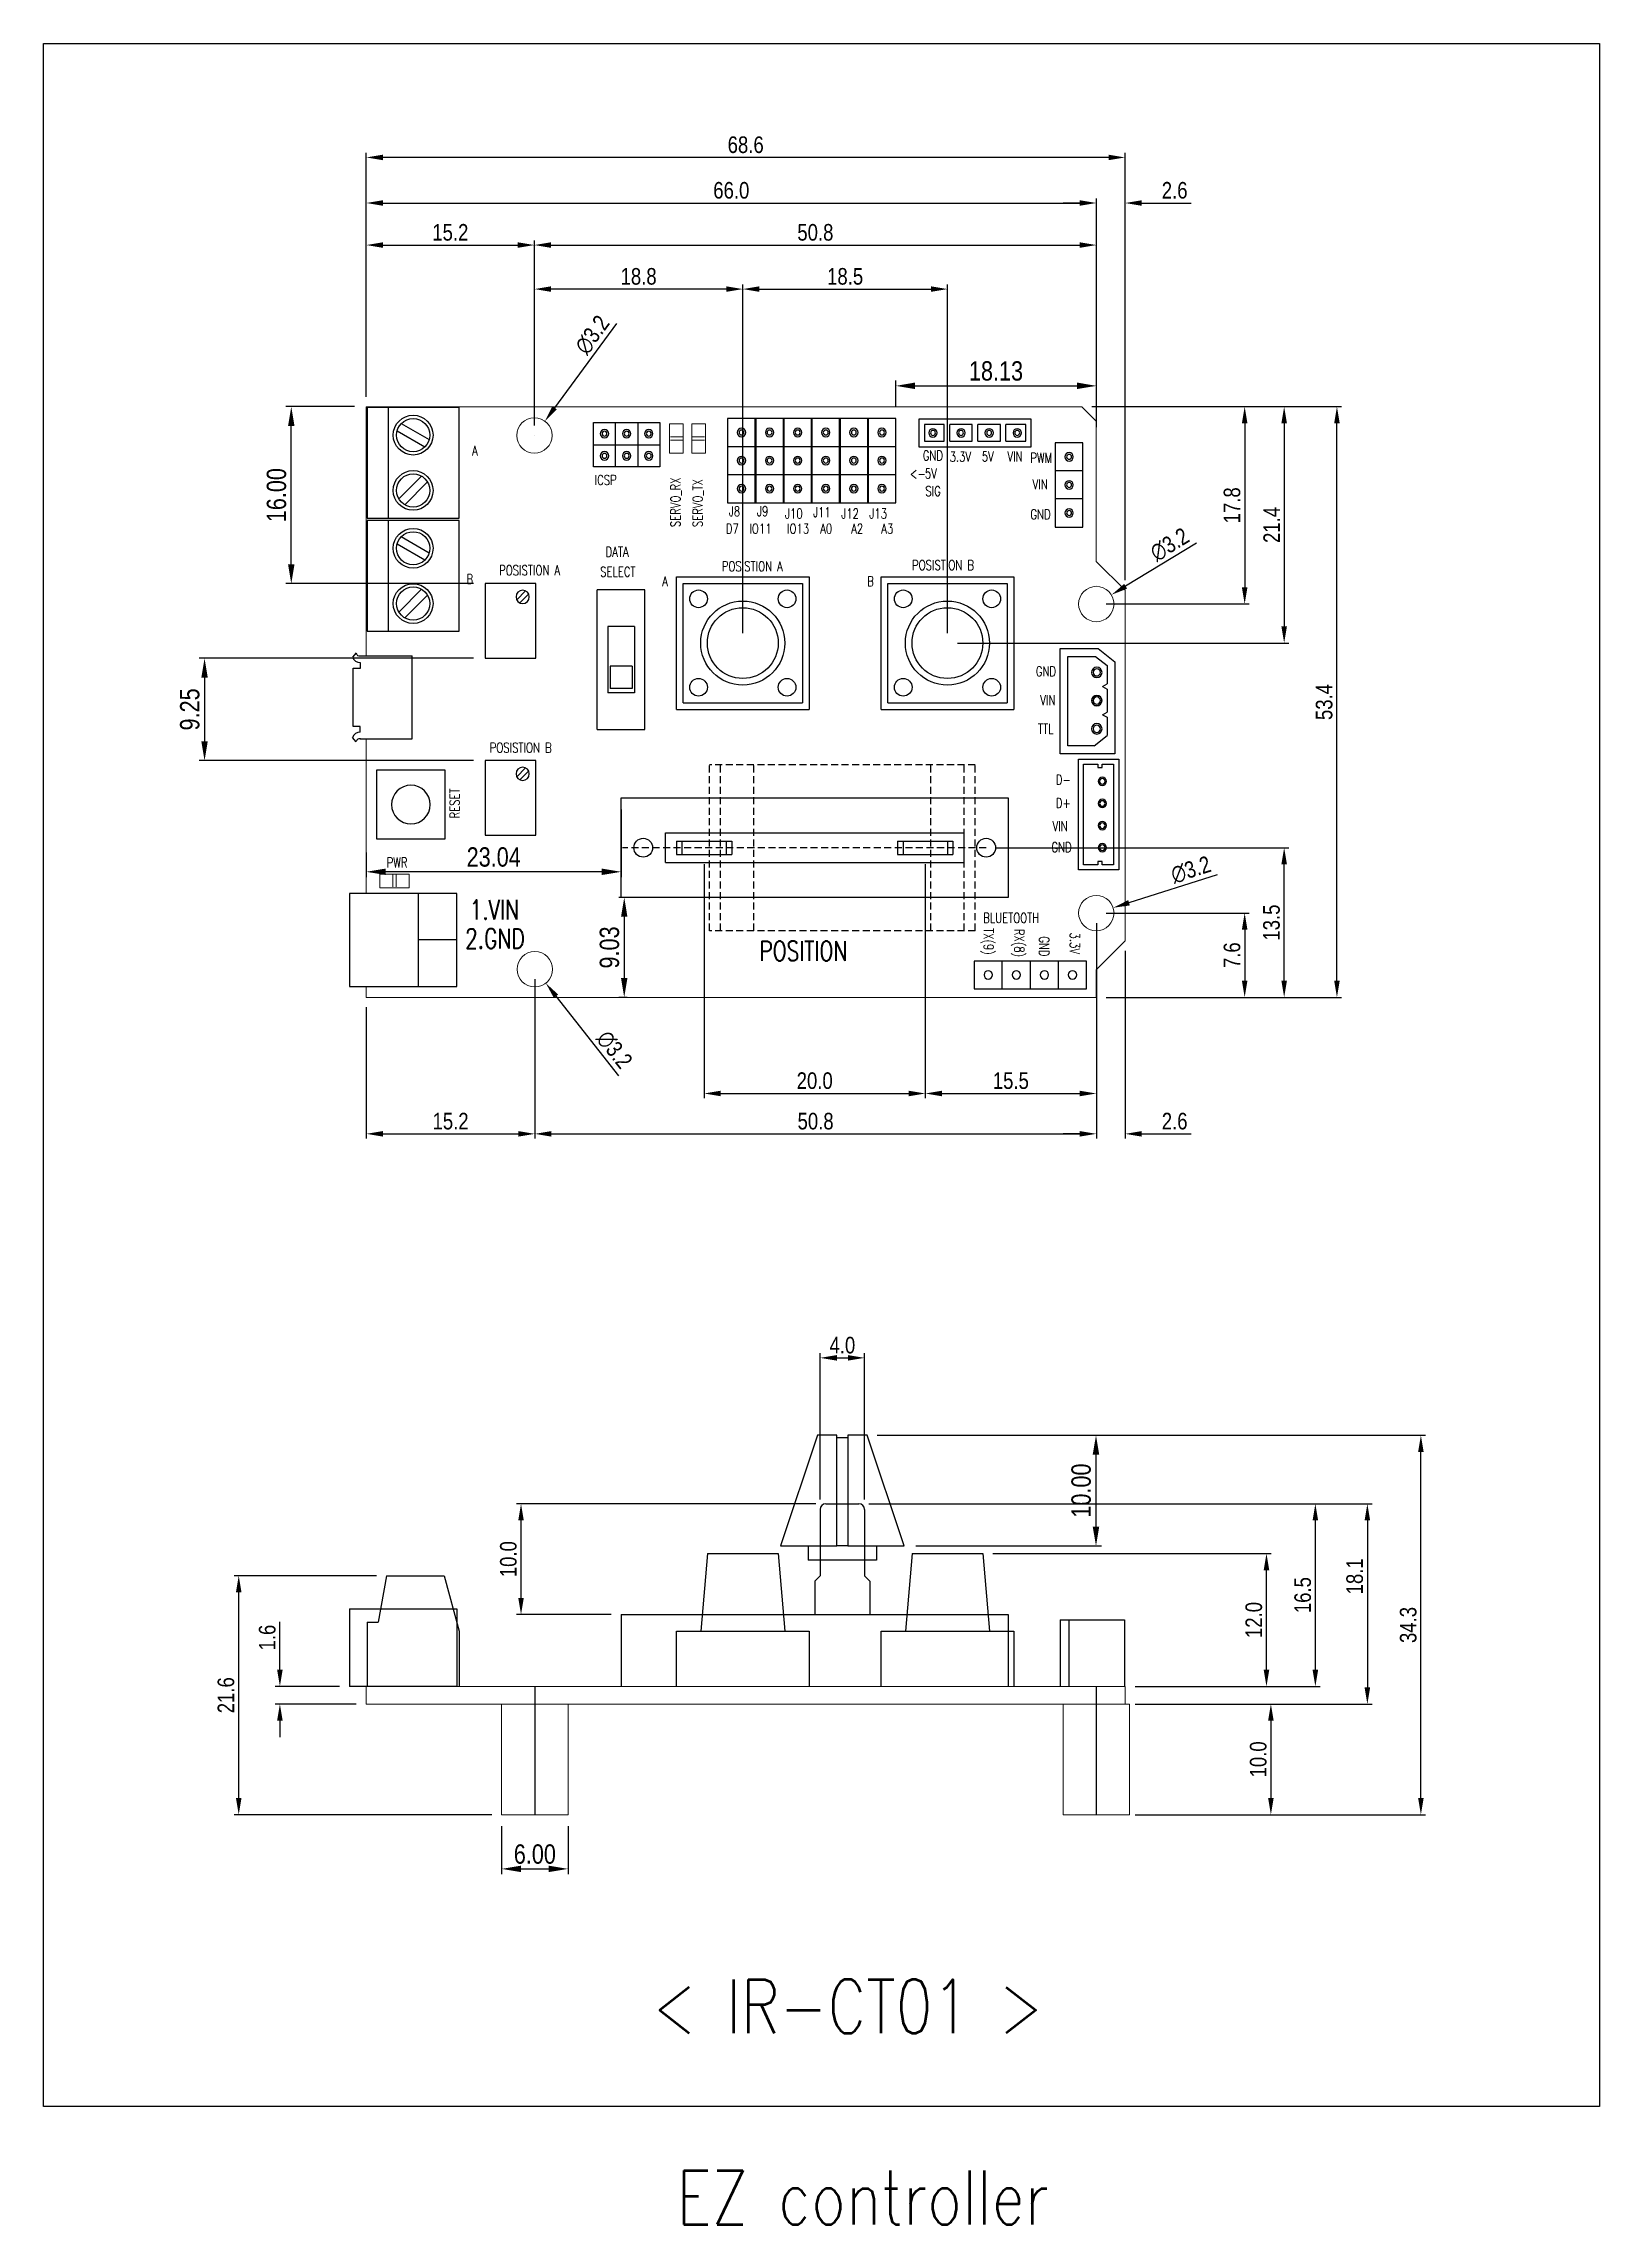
# Model space of a CAD drawing. Header units: millimetres. Extents: x 14045 to 14186, y 4775 to 4972.
import ezdxf

# ---------------------------------------------------------------- set-up
doc = ezdxf.new("R2010")
doc.units = ezdxf.units.MM
doc.header["$LTSCALE"] = 0.5
for name, pattern in [('HIDDEN', [1.905, 1.27, -0.635]), ('TRMIDX_2048', [2, 1, 1]), ('TRMIDX_4096', [2, 1, 1])]:
    doc.linetypes.add(name, pattern=pattern)
for name, color, linetype in [('4', 2, 'HIDDEN'), ('DIMENSION7_24', 254, 'Continuous'), ('PART_NAME_01', 254, 'Continuous'), ('PART_TOP_2DLINE_00', 4, 'Continuous'), ('PART_TOP_2DLINE_01', 4, 'Continuous'), ('TEXT_26', 254, 'Continuous')]:
    doc.layers.add(name, color=color, linetype=linetype)
doc.styles.add('STYLE2', font='romans.shx', dxfattribs={"width": 0.8})
doc.styles.add('USER2', font='ARIALUNI.TTF', dxfattribs={"width": 0.8})
doc.styles.add('W0$127', font='simplex', dxfattribs={"width": 0.75})
doc.styles.add('W0$254', font='simplex', dxfattribs={"width": 0.75})
doc.dimstyles.new('BASE60', dxfattribs={"dimscale": 0.6, "dimtxt": 2.5, "dimasz": 2.5, "dimexe": 0.7, "dimexo": 1.5, "dimtad": 1, "dimzin": 1, "dimdsep": 46, "dimtxsty": 'USER2', "dimcen": 0, "dimclrd": 6, "dimclre": 6, "dimclrt": 3, "dimadec": 0, "dimazin": 0, "dimtfac": 1, "dimtofl": 0, "dimtmove": 0, "dimatfit": 3, "dimfxl": 1, "dimtolj": 1, "dimtzin": 0, "dimlwe": -1, "dimarcsym": 0})
doc.dimstyles.new('BASE70', dxfattribs={"dimscale": 0.7, "dimtxt": 2.5, "dimasz": 2.5, "dimexe": 0.7, "dimexo": 1.5, "dimtad": 1, "dimzin": 1, "dimdsep": 46, "dimtxsty": 'USER2', "dimcen": 0, "dimclrd": 6, "dimclre": 6, "dimclrt": 3, "dimadec": 0, "dimazin": 0, "dimtfac": 1, "dimtofl": 0, "dimtmove": 0, "dimatfit": 3, "dimfxl": 1, "dimtolj": 1, "dimtzin": 0, "dimlwe": -1, "dimarcsym": 0})

msp = doc.modelspace()

# ---------------------------------------------------------------- texts
at = {"color": 2, "char_height": 4.86, "attachment_point": 3, "style": 'STYLE2'}
for s, insert in [(' < IR-CT01 >', (14135.3, 4797.422)), ('EZ controller', (14135.81, 4780.132))]:
    msp.add_mtext(s, dxfattribs=dict(at, insert=insert))
at = {"layer": 'PART_NAME_01', "style": 'W0$127', "width": 0.75}
for s, p in [('J8', (14106.885, 4929.694)), ('J9', (14109.425, 4929.708)), ('J10', (14111.965, 4929.492)), ('J11', (14114.505, 4929.622)), ('J12', (14117.045, 4929.492)), ('J13', (14119.585, 4929.492)), ('A', (14100.859, 4923.371)), ('B', (14119.388, 4923.371))]:
    msp.add_text(s, height=0.889, dxfattribs=at).set_placement(p)
at = {"layer": 'TEXT_26', "width": 0.75}
for s, height, style, p in [('A', 0.889, 'W0$127', (14083.678, 4935.178)), ('GND', 0.889, 'W0$127', (14124.418, 4934.738)), ('3.3V', 0.889, 'W0$127', (14126.848, 4934.628)), ('5V', 0.889, 'W0$127', (14129.758, 4934.648)), ('VIN', 0.889, 'W0$127', (14132.068, 4934.648)), ('PWM', 0.889, 'W0$127', (14134.148, 4934.528)), ('ICSP', 0.889, 'W0$127', (14094.748, 4932.528)), ('<-', 0.889, 'W0$127', (14123.248, 4933.098)), ('5V', 0.889, 'W0$127', (14124.608, 4933.108)), ('VIN', 0.889, 'W0$127', (14134.348, 4932.128)), ('SIG', 0.889, 'W0$127', (14124.648, 4931.518)), ('D7', 0.889, 'W0$127', (14106.623, 4928.128)), ('IO11', 0.889, 'W0$127', (14108.748, 4928.128)), ('IO13', 0.889, 'W0$127', (14112.148, 4928.128)), ('A0', 0.889, 'W0$127', (14115.148, 4928.128)), ('A2', 0.889, 'W0$127', (14117.948, 4928.128)), ('A3', 0.889, 'W0$127', (14120.666, 4928.125)), ('GND', 0.889, 'W0$127', (14134.148, 4929.428)), ('DATA', 0.889, 'W0$127', (14095.748, 4926.028)), ('POSISTION A', 0.889, 'W0$127', (14086.118, 4924.368)), ('SELECT', 0.889, 'W0$127', (14095.248, 4924.228)), ('POSISTION A', 0.889, 'W0$127', (14106.248, 4924.728)), ('POSISTION B', 0.889, 'W0$127', (14123.448, 4924.828)), ('B', 0.889, 'W0$127', (14083.178, 4923.568)), ('GND', 0.889, 'W0$127', (14134.635, 4915.228)), ('VIN', 0.889, 'W0$127', (14135.035, 4912.628)), ('POSISTION B', 0.889, 'W0$127', (14085.268, 4908.324)), ('TTL', 0.889, 'W0$127', (14134.835, 4910.028)), ('D-', 0.889, 'W0$127', (14136.448, 4905.428)), ('D+', 0.889, 'W0$127', (14136.448, 4903.328)), ('VIN', 0.889, 'W0$127', (14136.148, 4901.228)), ('GND', 0.889, 'W0$127', (14136.048, 4899.328)), ('PWR', 0.889, 'W0$127', (14075.957, 4897.945)), ('1.VIN', 1.778, 'W0$254', (14083.448, 4893.228)), ('BLUETOOTH', 0.889, 'W0$127', (14129.888, 4892.938)), ('2.GND', 1.778, 'W0$254', (14083.048, 4890.628)), ('POSITION', 1.778, 'W0$254', (14109.648, 4889.505))]:
    msp.add_text(s, height=height, dxfattribs=dict(at, style=style)).set_placement(p)
at = {"layer": 'TEXT_26', "style": 'W0$127', "width": 0.75}
for s, rotation, p in [('SERVO_RX', 90, (14102.508, 4928.706)), ('SERVO_TX', 90, (14104.508, 4928.706)), ('RESET', 90, (14082.547, 4902.373)), ('TX(9)', 270, (14129.928, 4892.458)), ('RX(8)', 270, (14132.708, 4892.388)), ('GND', 270, (14134.948, 4891.718)), ('3.3V', 270, (14137.728, 4892.058))]:
    msp.add_text(s, height=0.889, rotation=rotation, dxfattribs=at).set_placement(p)

# ---------------------------------------------------------------- blocks, each defined once
blk = doc.blocks.new('*D0')
at = {"layer": '4', "color": 6, "linetype": 'ByBlock', "transparency": 16777216}
for p, q in [((14142.71, 4890.4), (14142.71, 4873.44)), ((14140.11, 4885.3), (14140.11, 4873.44))]:
    blk.add_line(p, q, dxfattribs=at)
at = {"layer": '4', "color": 6, "linetype": 'ByBlock', "lineweight": -2, "transparency": 16777216}
for p, q in [((14138.61, 4873.86), (14137.11, 4873.86)), ((14144.21, 4873.86), (14148.67, 4873.86))]:
    blk.add_line(p, q, dxfattribs=at)
at = {"layer": '4', "color": 6, "linetype": 'ByBlock', "transparency": 16777216}
for points in [[(14138.61, 4874.11), (14138.61, 4873.61), (14140.11, 4873.86)], [(14144.21, 4874.11), (14144.21, 4873.61), (14142.71, 4873.86)]]:
    blk.add_solid(points, dxfattribs=at)
at = {"layer": 'Defpoints', "color": 0, "linetype": 'ByBlock', "transparency": 16777216}
for p in [(14142.71, 4891.3), (14140.11, 4886.2), (14142.71, 4873.86)]:
    blk.add_point(p, dxfattribs=at)
at = {"layer": '4', "color": 3, "linetype": 'ByBlock', "transparency": 16777216, "insert": (14147.19, 4875), "char_height": 1.5, "attachment_point": 5, "style": 'USER2'}
blk.add_mtext('\\A1;2.6', dxfattribs=at)
blk = doc.blocks.new('*D3')
at = {"layer": '4', "color": 6, "linetype": 'ByBlock', "transparency": 16777216}
for p, q in [((14139.71, 4939.6), (14162.28, 4939.6)), ((14141.01, 4886.2), (14162.28, 4886.2))]:
    blk.add_line(p, q, dxfattribs=at)
at = {"layer": '4', "color": 6, "linetype": 'ByBlock', "lineweight": -2, "transparency": 16777216}
blk.add_line((14161.86, 4887.7), (14161.86, 4938.1), dxfattribs=at)
at = {"layer": '4', "color": 6, "linetype": 'ByBlock', "transparency": 16777216}
for points in [[(14161.61, 4938.1), (14162.11, 4938.1), (14161.86, 4939.6)], [(14161.61, 4887.7), (14162.11, 4887.7), (14161.86, 4886.2)]]:
    blk.add_solid(points, dxfattribs=at)
at = {"layer": 'Defpoints', "color": 0, "linetype": 'ByBlock', "transparency": 16777216}
for p in [(14138.81, 4939.6), (14161.86, 4939.6), (14140.11, 4886.2)]:
    blk.add_point(p, dxfattribs=at)
at = {"layer": '4', "color": 3, "linetype": 'ByBlock', "transparency": 16777216, "insert": (14160.71, 4912.9), "char_height": 1.5, "attachment_point": 5, "rotation": 90, "style": 'USER2'}
blk.add_mtext('\\A1;53.4', dxfattribs=at)
blk = doc.blocks.new('*D1')
at = {"layer": '4', "color": 6, "linetype": 'ByBlock', "transparency": 16777216}
for p, q in [((14074.11, 4940.5), (14074.11, 4958.43)), ((14140.11, 4939.2), (14140.11, 4958.43))]:
    blk.add_line(p, q, dxfattribs=at)
at = {"layer": '4', "color": 6, "linetype": 'ByBlock', "lineweight": -2, "transparency": 16777216}
blk.add_line((14075.61, 4958.01), (14138.61, 4958.01), dxfattribs=at)
at = {"layer": '4', "color": 6, "linetype": 'ByBlock', "transparency": 16777216}
for points in [[(14075.61, 4958.26), (14075.61, 4957.76), (14074.11, 4958.01)], [(14138.61, 4958.26), (14138.61, 4957.76), (14140.11, 4958.01)]]:
    blk.add_solid(points, dxfattribs=at)
at = {"layer": 'Defpoints', "color": 0, "linetype": 'ByBlock', "transparency": 16777216}
for p in [(14140.11, 4958.01), (14074.11, 4939.6), (14140.11, 4938.3)]:
    blk.add_point(p, dxfattribs=at)
at = {"layer": '4', "color": 3, "linetype": 'ByBlock', "transparency": 16777216, "insert": (14107.11, 4959.15), "char_height": 1.5, "attachment_point": 5, "style": 'USER2'}
blk.add_mtext('\\A1;66.0', dxfattribs=at)
blk = doc.blocks.new('*D2')
at = {"layer": '4', "color": 6, "linetype": 'ByBlock', "transparency": 16777216}
for p, q in [((14074.11, 4940.5), (14074.11, 4962.55)), ((14142.71, 4923.9), (14142.71, 4962.55))]:
    blk.add_line(p, q, dxfattribs=at)
at = {"layer": '4', "color": 6, "linetype": 'ByBlock', "lineweight": -2, "transparency": 16777216}
blk.add_line((14141.21, 4962.13), (14075.61, 4962.13), dxfattribs=at)
at = {"layer": '4', "color": 6, "linetype": 'ByBlock', "transparency": 16777216}
for points in [[(14075.61, 4962.38), (14075.61, 4961.88), (14074.11, 4962.13)], [(14141.21, 4962.38), (14141.21, 4961.88), (14142.71, 4962.13)]]:
    blk.add_solid(points, dxfattribs=at)
at = {"layer": 'Defpoints', "color": 0, "linetype": 'ByBlock', "transparency": 16777216}
for p in [(14074.11, 4962.13), (14074.11, 4939.6), (14142.71, 4923)]:
    blk.add_point(p, dxfattribs=at)
at = {"layer": '4', "color": 3, "linetype": 'ByBlock', "transparency": 16777216, "insert": (14108.41, 4963.27), "char_height": 1.5, "attachment_point": 5, "style": 'USER2'}
blk.add_mtext('\\A1;68.6', dxfattribs=at)
blk = doc.blocks.new('*D4')
at = {"layer": '4', "color": 6, "linetype": 'ByBlock', "transparency": 16777216}
for p, q in [((14074.11, 4940.5), (14074.11, 4954.63)), ((14089.31, 4937.9), (14089.31, 4954.63))]:
    blk.add_line(p, q, dxfattribs=at)
at = {"layer": '4', "color": 6, "linetype": 'ByBlock', "lineweight": -2, "transparency": 16777216}
blk.add_line((14075.61, 4954.21), (14087.81, 4954.21), dxfattribs=at)
at = {"layer": '4', "color": 6, "linetype": 'ByBlock', "transparency": 16777216}
for points in [[(14075.61, 4954.46), (14075.61, 4953.96), (14074.11, 4954.21)], [(14087.81, 4954.46), (14087.81, 4953.96), (14089.31, 4954.21)]]:
    blk.add_solid(points, dxfattribs=at)
at = {"layer": 'Defpoints', "color": 0, "linetype": 'ByBlock', "transparency": 16777216}
for p in [(14089.31, 4954.21), (14074.11, 4939.6), (14089.31, 4937)]:
    blk.add_point(p, dxfattribs=at)
at = {"layer": '4', "color": 3, "linetype": 'ByBlock', "transparency": 16777216, "insert": (14081.71, 4955.35), "char_height": 1.5, "attachment_point": 5, "style": 'USER2'}
blk.add_mtext('\\A1;15.2', dxfattribs=at)
blk = doc.blocks.new('*D5')
at = {"layer": '4', "color": 6, "linetype": 'ByBlock', "lineweight": -2, "transparency": 16777216}
blk.add_line((14096.74, 4947.12), (14091.14, 4939.5), dxfattribs=at)
at = {"layer": '4', "color": 6, "linetype": 'ByBlock', "transparency": 16777216}
blk.add_solid([(14090.94, 4939.64), (14091.34, 4939.35), (14090.26, 4938.29)], dxfattribs=at)
at = {"layer": 'Defpoints', "color": 0, "linetype": 'ByBlock', "transparency": 16777216}
for p in [(14090.26, 4938.29), (14088.36, 4935.71)]:
    blk.add_point(p, dxfattribs=at)
at = {"layer": '4', "color": 3, "linetype": 'ByBlock', "transparency": 16777216, "insert": (14094.55, 4946.09), "char_height": 1.5, "attachment_point": 5, "rotation": 53.7051, "style": 'USER2'}
blk.add_mtext('\\A1;∅3.2', dxfattribs=at)
blk = doc.blocks.new('*D6')
at = {"layer": '4', "color": 6, "linetype": 'ByBlock', "transparency": 16777216}
for p, q in [((14140.11, 4939.2), (14140.11, 4958.43)), ((14142.71, 4923.9), (14142.71, 4958.43))]:
    blk.add_line(p, q, dxfattribs=at)
at = {"layer": '4', "color": 6, "linetype": 'ByBlock', "lineweight": -2, "transparency": 16777216}
for p, q in [((14138.61, 4958.01), (14137.11, 4958.01)), ((14144.21, 4958.01), (14148.67, 4958.01))]:
    blk.add_line(p, q, dxfattribs=at)
at = {"layer": '4', "color": 6, "linetype": 'ByBlock', "transparency": 16777216}
for points in [[(14138.61, 4958.26), (14138.61, 4957.76), (14140.11, 4958.01)], [(14144.21, 4958.26), (14144.21, 4957.76), (14142.71, 4958.01)]]:
    blk.add_solid(points, dxfattribs=at)
at = {"layer": 'Defpoints', "color": 0, "linetype": 'ByBlock', "transparency": 16777216}
for p in [(14142.71, 4958.01), (14140.11, 4938.3), (14142.71, 4923)]:
    blk.add_point(p, dxfattribs=at)
at = {"layer": '4', "color": 3, "linetype": 'ByBlock', "transparency": 16777216, "insert": (14147.19, 4959.15), "char_height": 1.5, "attachment_point": 5, "style": 'USER2'}
blk.add_mtext('\\A1;2.6', dxfattribs=at)
blk = doc.blocks.new('*D7')
at = {"layer": '4', "color": 6, "linetype": 'ByBlock', "transparency": 16777216}
for p, q in [((14140.11, 4892.92), (14140.11, 4873.44)), ((14089.35, 4887.84), (14089.35, 4873.44))]:
    blk.add_line(p, q, dxfattribs=at)
at = {"layer": '4', "color": 6, "linetype": 'ByBlock', "lineweight": -2, "transparency": 16777216}
blk.add_line((14090.85, 4873.86), (14138.61, 4873.86), dxfattribs=at)
at = {"layer": '4', "color": 6, "linetype": 'ByBlock', "transparency": 16777216}
for points in [[(14090.85, 4874.11), (14090.85, 4873.61), (14089.35, 4873.86)], [(14138.61, 4874.11), (14138.61, 4873.61), (14140.11, 4873.86)]]:
    blk.add_solid(points, dxfattribs=at)
at = {"layer": 'Defpoints', "color": 0, "linetype": 'ByBlock', "transparency": 16777216}
for p in [(14140.11, 4893.82), (14089.35, 4888.74), (14140.11, 4873.86)]:
    blk.add_point(p, dxfattribs=at)
at = {"layer": '4', "color": 3, "linetype": 'ByBlock', "transparency": 16777216, "insert": (14114.73, 4875), "char_height": 1.5, "attachment_point": 5, "style": 'USER2'}
blk.add_mtext('\\A1;50.8', dxfattribs=at)
blk = doc.blocks.new('*D8')
at = {"layer": '4', "color": 6, "linetype": 'ByBlock', "transparency": 16777216}
for p, q in [((14141.01, 4893.82), (14153.94, 4893.82)), ((14141.01, 4886.2), (14153.94, 4886.2))]:
    blk.add_line(p, q, dxfattribs=at)
at = {"layer": '4', "color": 6, "linetype": 'ByBlock', "lineweight": -2, "transparency": 16777216}
blk.add_line((14153.52, 4892.32), (14153.52, 4887.7), dxfattribs=at)
at = {"layer": '4', "color": 6, "linetype": 'ByBlock', "transparency": 16777216}
for points in [[(14153.27, 4892.32), (14153.77, 4892.32), (14153.52, 4893.82)], [(14153.27, 4887.7), (14153.77, 4887.7), (14153.52, 4886.2)]]:
    blk.add_solid(points, dxfattribs=at)
at = {"layer": 'Defpoints', "color": 0, "linetype": 'ByBlock', "transparency": 16777216}
for p in [(14140.11, 4893.82), (14140.11, 4886.2), (14153.52, 4886.2)]:
    blk.add_point(p, dxfattribs=at)
at = {"layer": '4', "color": 3, "linetype": 'ByBlock', "transparency": 16777216, "insert": (14152.38, 4890.01), "char_height": 1.5, "attachment_point": 5, "rotation": 90, "style": 'USER2'}
blk.add_mtext('\\A1;7.6', dxfattribs=at)
blk = doc.blocks.new('*D9')
at = {"layer": '4', "color": 6, "linetype": 'ByBlock', "transparency": 16777216}
for p, q in [((14089.35, 4887.84), (14089.35, 4873.44)), ((14074.11, 4885.3), (14074.11, 4873.44))]:
    blk.add_line(p, q, dxfattribs=at)
at = {"layer": '4', "color": 6, "linetype": 'ByBlock', "lineweight": -2, "transparency": 16777216}
blk.add_line((14075.61, 4873.86), (14087.85, 4873.86), dxfattribs=at)
at = {"layer": '4', "color": 6, "linetype": 'ByBlock', "transparency": 16777216}
for points in [[(14075.61, 4874.11), (14075.61, 4873.61), (14074.11, 4873.86)], [(14087.85, 4874.11), (14087.85, 4873.61), (14089.35, 4873.86)]]:
    blk.add_solid(points, dxfattribs=at)
at = {"layer": 'Defpoints', "color": 0, "linetype": 'ByBlock', "transparency": 16777216}
for p in [(14089.35, 4888.74), (14074.11, 4886.2), (14089.35, 4873.86)]:
    blk.add_point(p, dxfattribs=at)
at = {"layer": '4', "color": 3, "linetype": 'ByBlock', "transparency": 16777216, "insert": (14081.73, 4875), "char_height": 1.5, "attachment_point": 5, "style": 'USER2'}
blk.add_mtext('\\A1;15.2', dxfattribs=at)
blk = doc.blocks.new('*D10')
at = {"layer": '4', "color": 6, "linetype": 'ByBlock', "transparency": 16777216}
for p, q in [((14089.31, 4937.9), (14089.31, 4954.63)), ((14140.11, 4939.2), (14140.11, 4954.63))]:
    blk.add_line(p, q, dxfattribs=at)
at = {"layer": '4', "color": 6, "linetype": 'ByBlock', "lineweight": -2, "transparency": 16777216}
blk.add_line((14090.81, 4954.21), (14138.61, 4954.21), dxfattribs=at)
at = {"layer": '4', "color": 6, "linetype": 'ByBlock', "transparency": 16777216}
for points in [[(14090.81, 4954.46), (14090.81, 4953.96), (14089.31, 4954.21)], [(14138.61, 4954.46), (14138.61, 4953.96), (14140.11, 4954.21)]]:
    blk.add_solid(points, dxfattribs=at)
at = {"layer": 'Defpoints', "color": 0, "linetype": 'ByBlock', "transparency": 16777216}
for p in [(14140.11, 4954.21), (14089.31, 4937), (14140.11, 4938.3)]:
    blk.add_point(p, dxfattribs=at)
at = {"layer": '4', "color": 3, "linetype": 'ByBlock', "transparency": 16777216, "insert": (14114.71, 4955.35), "char_height": 1.5, "attachment_point": 5, "style": 'USER2'}
blk.add_mtext('\\A1;50.8', dxfattribs=at)
blk = doc.blocks.new('*D11')
at = {"layer": '4', "color": 6, "linetype": 'ByBlock', "transparency": 16777216}
for p, q in [((14104.65, 4898.23), (14104.65, 4877.09)), ((14124.65, 4898.23), (14124.65, 4877.09))]:
    blk.add_line(p, q, dxfattribs=at)
at = {"layer": '4', "color": 6, "linetype": 'ByBlock', "lineweight": -2, "transparency": 16777216}
blk.add_line((14106.15, 4877.51), (14123.15, 4877.51), dxfattribs=at)
at = {"layer": '4', "color": 6, "linetype": 'ByBlock', "transparency": 16777216}
for points in [[(14106.15, 4877.76), (14106.15, 4877.26), (14104.65, 4877.51)], [(14123.15, 4877.76), (14123.15, 4877.26), (14124.65, 4877.51)]]:
    blk.add_solid(points, dxfattribs=at)
at = {"layer": 'Defpoints', "color": 0, "linetype": 'ByBlock', "transparency": 16777216}
for p in [(14104.65, 4899.13), (14124.65, 4899.13), (14124.65, 4877.51)]:
    blk.add_point(p, dxfattribs=at)
at = {"layer": '4', "color": 3, "linetype": 'ByBlock', "transparency": 16777216, "insert": (14114.65, 4878.66), "char_height": 1.5, "attachment_point": 5, "style": 'USER2'}
blk.add_mtext('\\A1;20.0', dxfattribs=at)
blk = doc.blocks.new('*D12')
at = {"layer": '4', "color": 6, "linetype": 'ByBlock', "transparency": 16777216}
for p, q in [((14124.65, 4898.23), (14124.65, 4877.09)), ((14140.11, 4892.92), (14140.11, 4877.09))]:
    blk.add_line(p, q, dxfattribs=at)
at = {"layer": '4', "color": 6, "linetype": 'ByBlock', "lineweight": -2, "transparency": 16777216}
blk.add_line((14126.15, 4877.51), (14138.61, 4877.51), dxfattribs=at)
at = {"layer": '4', "color": 6, "linetype": 'ByBlock', "transparency": 16777216}
for points in [[(14126.15, 4877.76), (14126.15, 4877.26), (14124.65, 4877.51)], [(14138.61, 4877.76), (14138.61, 4877.26), (14140.11, 4877.51)]]:
    blk.add_solid(points, dxfattribs=at)
at = {"layer": 'Defpoints', "color": 0, "linetype": 'ByBlock', "transparency": 16777216}
for p in [(14124.65, 4899.13), (14140.11, 4893.82), (14140.11, 4877.51)]:
    blk.add_point(p, dxfattribs=at)
at = {"layer": '4', "color": 3, "linetype": 'ByBlock', "transparency": 16777216, "insert": (14132.38, 4878.66), "char_height": 1.5, "attachment_point": 5, "style": 'USER2'}
blk.add_mtext('\\A1;15.5', dxfattribs=at)
blk = doc.blocks.new('*D13')
at = {"layer": '4', "color": 6, "linetype": 'ByBlock', "transparency": 16777216}
for p, q in [((14144.01, 4822.31), (14156.31, 4822.31)), ((14144.01, 4812.31), (14156.31, 4812.31))]:
    blk.add_line(p, q, dxfattribs=at)
at = {"layer": '4', "color": 6, "linetype": 'ByBlock', "lineweight": -2, "transparency": 16777216}
blk.add_line((14155.89, 4820.81), (14155.89, 4813.81), dxfattribs=at)
at = {"layer": '4', "color": 6, "linetype": 'ByBlock', "transparency": 16777216}
for points in [[(14155.64, 4820.81), (14156.14, 4820.81), (14155.89, 4822.31)], [(14155.64, 4813.81), (14156.14, 4813.81), (14155.89, 4812.31)]]:
    blk.add_solid(points, dxfattribs=at)
at = {"layer": 'Defpoints', "color": 0, "linetype": 'ByBlock', "transparency": 16777216}
for p in [(14143.11, 4822.31), (14143.11, 4812.31), (14155.89, 4812.31)]:
    blk.add_point(p, dxfattribs=at)
at = {"layer": '4', "color": 3, "linetype": 'ByBlock', "transparency": 16777216, "insert": (14154.75, 4817.31), "char_height": 1.5, "attachment_point": 5, "rotation": 90, "style": 'USER2'}
blk.add_mtext('\\A1;10.0', dxfattribs=at)
blk = doc.blocks.new('*D14')
at = {"layer": '4', "color": 6, "linetype": 'ByBlock', "transparency": 16777216}
for p, q in [((14130.75, 4835.91), (14155.91, 4835.91)), ((14143.61, 4823.91), (14155.91, 4823.91))]:
    blk.add_line(p, q, dxfattribs=at)
at = {"layer": '4', "color": 6, "linetype": 'ByBlock', "lineweight": -2, "transparency": 16777216}
blk.add_line((14155.49, 4825.41), (14155.49, 4834.41), dxfattribs=at)
at = {"layer": '4', "color": 6, "linetype": 'ByBlock', "transparency": 16777216}
for points in [[(14155.24, 4834.41), (14155.74, 4834.41), (14155.49, 4835.91)], [(14155.24, 4825.41), (14155.74, 4825.41), (14155.49, 4823.91)]]:
    blk.add_solid(points, dxfattribs=at)
at = {"layer": 'Defpoints', "color": 0, "linetype": 'ByBlock', "transparency": 16777216}
for p in [(14129.85, 4835.91), (14155.49, 4835.91), (14142.71, 4823.91)]:
    blk.add_point(p, dxfattribs=at)
at = {"layer": '4', "color": 3, "linetype": 'ByBlock', "transparency": 16777216, "insert": (14154.35, 4829.91), "char_height": 1.5, "attachment_point": 5, "rotation": 90, "style": 'USER2'}
blk.add_mtext('\\A1;12.0', dxfattribs=at)
blk = doc.blocks.new('*D15')
at = {"layer": '4', "color": 6, "linetype": 'ByBlock', "transparency": 16777216}
for p, q in [((14119.55, 4840.41), (14160.33, 4840.41)), ((14143.61, 4823.91), (14160.33, 4823.91))]:
    blk.add_line(p, q, dxfattribs=at)
at = {"layer": '4', "color": 6, "linetype": 'ByBlock', "lineweight": -2, "transparency": 16777216}
blk.add_line((14159.91, 4825.41), (14159.91, 4838.91), dxfattribs=at)
at = {"layer": '4', "color": 6, "linetype": 'ByBlock', "transparency": 16777216}
for points in [[(14159.66, 4838.91), (14160.16, 4838.91), (14159.91, 4840.41)], [(14159.66, 4825.41), (14160.16, 4825.41), (14159.91, 4823.91)]]:
    blk.add_solid(points, dxfattribs=at)
at = {"layer": 'Defpoints', "color": 0, "linetype": 'ByBlock', "transparency": 16777216}
for p in [(14118.65, 4840.41), (14159.91, 4840.41), (14142.71, 4823.91)]:
    blk.add_point(p, dxfattribs=at)
at = {"layer": '4', "color": 3, "linetype": 'ByBlock', "transparency": 16777216, "insert": (14158.77, 4832.16), "char_height": 1.5, "attachment_point": 5, "rotation": 90, "style": 'USER2'}
blk.add_mtext('\\A1;16.5', dxfattribs=at)
blk = doc.blocks.new('*D16')
at = {"layer": '4', "color": 6, "linetype": 'ByBlock', "transparency": 16777216}
for p, q in [((14075.04, 4833.91), (14062.16, 4833.91)), ((14085.45, 4812.31), (14062.16, 4812.31))]:
    blk.add_line(p, q, dxfattribs=at)
at = {"layer": '4', "color": 6, "linetype": 'ByBlock', "lineweight": -2, "transparency": 16777216}
blk.add_line((14062.58, 4813.81), (14062.58, 4832.41), dxfattribs=at)
at = {"layer": '4', "color": 6, "linetype": 'ByBlock', "transparency": 16777216}
for points in [[(14062.33, 4832.41), (14062.83, 4832.41), (14062.58, 4833.91)], [(14062.33, 4813.81), (14062.83, 4813.81), (14062.58, 4812.31)]]:
    blk.add_solid(points, dxfattribs=at)
at = {"layer": 'Defpoints', "color": 0, "linetype": 'ByBlock', "transparency": 16777216}
for p in [(14062.58, 4833.91), (14075.94, 4833.91), (14086.35, 4812.31)]:
    blk.add_point(p, dxfattribs=at)
at = {"layer": '4', "color": 3, "linetype": 'ByBlock', "transparency": 16777216, "insert": (14061.43, 4823.11), "char_height": 1.5, "attachment_point": 5, "rotation": 90, "style": 'USER2'}
blk.add_mtext('\\A1;21.6', dxfattribs=at)
blk = doc.blocks.new('*D17')
at = {"layer": '4', "color": 6, "linetype": 'ByBlock', "lineweight": -2, "transparency": 16777216}
for p, q in [((14066.3, 4825.41), (14066.3, 4829.74)), ((14066.3, 4820.81), (14066.3, 4819.31))]:
    blk.add_line(p, q, dxfattribs=at)
at = {"layer": '4', "color": 6, "linetype": 'ByBlock', "transparency": 16777216}
for p, q in [((14071.69, 4823.91), (14065.88, 4823.91)), ((14073.21, 4822.31), (14065.88, 4822.31))]:
    blk.add_line(p, q, dxfattribs=at)
for points in [[(14066.05, 4825.41), (14066.55, 4825.41), (14066.3, 4823.91)], [(14066.05, 4820.81), (14066.55, 4820.81), (14066.3, 4822.31)]]:
    blk.add_solid(points, dxfattribs=at)
at = {"layer": 'Defpoints', "color": 0, "linetype": 'ByBlock', "transparency": 16777216}
for p in [(14066.3, 4823.91), (14072.59, 4823.91), (14074.11, 4822.31)]:
    blk.add_point(p, dxfattribs=at)
at = {"layer": '4', "color": 3, "linetype": 'ByBlock', "transparency": 16777216, "insert": (14065.16, 4828.32), "char_height": 1.5, "attachment_point": 5, "rotation": 90, "style": 'USER2'}
blk.add_mtext('\\A1;1.6', dxfattribs=at)
blk = doc.blocks.new('*D18')
at = {"layer": '4', "color": 6, "linetype": 'ByBlock', "transparency": 16777216}
for p, q in [((14114.75, 4840.41), (14087.68, 4840.41)), ((14096.25, 4830.41), (14087.68, 4830.41))]:
    blk.add_line(p, q, dxfattribs=at)
at = {"layer": '4', "color": 6, "linetype": 'ByBlock', "lineweight": -2, "transparency": 16777216}
blk.add_line((14088.1, 4831.91), (14088.1, 4838.91), dxfattribs=at)
at = {"layer": '4', "color": 6, "linetype": 'ByBlock', "transparency": 16777216}
for points in [[(14087.85, 4838.91), (14088.35, 4838.91), (14088.1, 4840.41)], [(14087.85, 4831.91), (14088.35, 4831.91), (14088.1, 4830.41)]]:
    blk.add_solid(points, dxfattribs=at)
at = {"layer": 'Defpoints', "color": 0, "linetype": 'ByBlock', "transparency": 16777216}
for p in [(14088.1, 4840.41), (14115.65, 4840.41), (14097.15, 4830.41)]:
    blk.add_point(p, dxfattribs=at)
at = {"layer": '4', "color": 3, "linetype": 'ByBlock', "transparency": 16777216, "insert": (14086.96, 4835.41), "char_height": 1.5, "attachment_point": 5, "rotation": 90, "style": 'USER2'}
blk.add_mtext('\\A1;10.0', dxfattribs=at)
blk = doc.blocks.new('*D19')
at = {"layer": '4', "color": 6, "linetype": 'ByBlock', "transparency": 16777216}
for p, q in [((14115.15, 4840.81), (14115.15, 4854.03)), ((14119.15, 4840.81), (14119.15, 4854.03))]:
    blk.add_line(p, q, dxfattribs=at)
at = {"layer": '4', "color": 6, "linetype": 'ByBlock', "lineweight": -2, "transparency": 16777216}
blk.add_line((14116.65, 4853.61), (14117.65, 4853.61), dxfattribs=at)
at = {"layer": '4', "color": 6, "linetype": 'ByBlock', "transparency": 16777216}
for points in [[(14116.65, 4853.86), (14116.65, 4853.36), (14115.15, 4853.61)], [(14117.65, 4853.86), (14117.65, 4853.36), (14119.15, 4853.61)]]:
    blk.add_solid(points, dxfattribs=at)
at = {"layer": 'Defpoints', "color": 0, "linetype": 'ByBlock', "transparency": 16777216}
for p in [(14119.15, 4853.61), (14115.15, 4839.91), (14119.15, 4839.91)]:
    blk.add_point(p, dxfattribs=at)
at = {"layer": '4', "color": 3, "linetype": 'ByBlock', "transparency": 16777216, "insert": (14117.15, 4854.75), "char_height": 1.5, "attachment_point": 5, "style": 'USER2'}
blk.add_mtext('\\A1;4.0', dxfattribs=at)
blk = doc.blocks.new('*D20')
at = {"layer": '4', "color": 6, "linetype": 'ByBlock', "transparency": 16777216}
for p, q in [((14119.55, 4840.41), (14165.03, 4840.41)), ((14143.61, 4822.31), (14165.03, 4822.31))]:
    blk.add_line(p, q, dxfattribs=at)
at = {"layer": '4', "color": 6, "linetype": 'ByBlock', "lineweight": -2, "transparency": 16777216}
blk.add_line((14164.61, 4838.91), (14164.61, 4823.81), dxfattribs=at)
at = {"layer": '4', "color": 6, "linetype": 'ByBlock', "transparency": 16777216}
for points in [[(14164.36, 4838.91), (14164.86, 4838.91), (14164.61, 4840.41)], [(14164.36, 4823.81), (14164.86, 4823.81), (14164.61, 4822.31)]]:
    blk.add_solid(points, dxfattribs=at)
at = {"layer": 'Defpoints', "color": 0, "linetype": 'ByBlock', "transparency": 16777216}
for p in [(14118.65, 4840.41), (14142.71, 4822.31), (14164.61, 4822.31)]:
    blk.add_point(p, dxfattribs=at)
at = {"layer": '4', "color": 3, "linetype": 'ByBlock', "transparency": 16777216, "insert": (14163.47, 4833.86), "char_height": 1.5, "attachment_point": 5, "rotation": 90, "style": 'USER2'}
blk.add_mtext('\\A1;18.1', dxfattribs=at)
blk = doc.blocks.new('*D21')
at = {"layer": '4', "color": 6, "linetype": 'ByBlock', "transparency": 16777216}
for p, q in [((14108.15, 4919.13), (14108.15, 4950.65)), ((14126.65, 4919.13), (14126.65, 4950.65))]:
    blk.add_line(p, q, dxfattribs=at)
at = {"layer": '4', "color": 6, "linetype": 'ByBlock', "lineweight": -2, "transparency": 16777216}
blk.add_line((14109.65, 4950.23), (14125.15, 4950.23), dxfattribs=at)
at = {"layer": '4', "color": 6, "linetype": 'ByBlock', "transparency": 16777216}
for points in [[(14109.65, 4950.48), (14109.65, 4949.98), (14108.15, 4950.23)], [(14125.15, 4950.48), (14125.15, 4949.98), (14126.65, 4950.23)]]:
    blk.add_solid(points, dxfattribs=at)
at = {"layer": 'Defpoints', "color": 0, "linetype": 'ByBlock', "transparency": 16777216}
for p in [(14126.65, 4950.23), (14108.15, 4918.23), (14126.65, 4918.23)]:
    blk.add_point(p, dxfattribs=at)
at = {"layer": '4', "color": 3, "linetype": 'ByBlock', "transparency": 16777216, "insert": (14117.4, 4951.37), "char_height": 1.5, "attachment_point": 5, "style": 'USER2'}
blk.add_mtext('\\A1;18.5', dxfattribs=at)
blk = doc.blocks.new('*D22')
at = {"layer": '4', "color": 6, "linetype": 'ByBlock', "transparency": 16777216}
for p, q in [((14089.31, 4937.9), (14089.31, 4950.65)), ((14108.15, 4919.13), (14108.15, 4950.65))]:
    blk.add_line(p, q, dxfattribs=at)
at = {"layer": '4', "color": 6, "linetype": 'ByBlock', "lineweight": -2, "transparency": 16777216}
blk.add_line((14106.65, 4950.23), (14090.81, 4950.23), dxfattribs=at)
at = {"layer": '4', "color": 6, "linetype": 'ByBlock', "transparency": 16777216}
for points in [[(14090.81, 4950.48), (14090.81, 4949.98), (14089.31, 4950.23)], [(14106.65, 4950.48), (14106.65, 4949.98), (14108.15, 4950.23)]]:
    blk.add_solid(points, dxfattribs=at)
at = {"layer": 'Defpoints', "color": 0, "linetype": 'ByBlock', "transparency": 16777216}
for p in [(14089.31, 4950.23), (14089.31, 4937), (14108.15, 4918.23)]:
    blk.add_point(p, dxfattribs=at)
at = {"layer": '4', "color": 3, "linetype": 'ByBlock', "transparency": 16777216, "insert": (14098.73, 4951.37), "char_height": 1.5, "attachment_point": 5, "style": 'USER2'}
blk.add_mtext('\\A1;18.8', dxfattribs=at)
blk = doc.blocks.new('*D23')
at = {"layer": '4', "color": 6, "linetype": 'ByBlock', "transparency": 16777216}
for p, q in [((14139.71, 4939.6), (14157.51, 4939.6)), ((14127.55, 4918.23), (14157.51, 4918.23))]:
    blk.add_line(p, q, dxfattribs=at)
at = {"layer": '4', "color": 6, "linetype": 'ByBlock', "lineweight": -2, "transparency": 16777216}
blk.add_line((14157.09, 4938.1), (14157.09, 4919.73), dxfattribs=at)
at = {"layer": '4', "color": 6, "linetype": 'ByBlock', "transparency": 16777216}
for points in [[(14156.84, 4938.1), (14157.34, 4938.1), (14157.09, 4939.6)], [(14156.84, 4919.73), (14157.34, 4919.73), (14157.09, 4918.23)]]:
    blk.add_solid(points, dxfattribs=at)
at = {"layer": 'Defpoints', "color": 0, "linetype": 'ByBlock', "transparency": 16777216}
for p in [(14138.81, 4939.6), (14126.65, 4918.23), (14157.09, 4918.23)]:
    blk.add_point(p, dxfattribs=at)
at = {"layer": '4', "color": 3, "linetype": 'ByBlock', "transparency": 16777216, "insert": (14155.96, 4928.91), "char_height": 1.5, "attachment_point": 5, "rotation": 90, "style": 'USER2'}
blk.add_mtext('\\A1;21.4', dxfattribs=at)
blk = doc.blocks.new('*D24')
at = {"layer": '4', "color": 6, "linetype": 'ByBlock', "transparency": 16777216}
for p, q in [((14139.71, 4939.6), (14153.94, 4939.6)), ((14141.01, 4921.76), (14153.94, 4921.76))]:
    blk.add_line(p, q, dxfattribs=at)
at = {"layer": '4', "color": 6, "linetype": 'ByBlock', "lineweight": -2, "transparency": 16777216}
blk.add_line((14153.52, 4938.1), (14153.52, 4923.26), dxfattribs=at)
at = {"layer": '4', "color": 6, "linetype": 'ByBlock', "transparency": 16777216}
for points in [[(14153.27, 4938.1), (14153.77, 4938.1), (14153.52, 4939.6)], [(14153.27, 4923.26), (14153.77, 4923.26), (14153.52, 4921.76)]]:
    blk.add_solid(points, dxfattribs=at)
at = {"layer": 'Defpoints', "color": 0, "linetype": 'ByBlock', "transparency": 16777216}
for p in [(14138.81, 4939.6), (14140.11, 4921.76), (14153.52, 4921.76)]:
    blk.add_point(p, dxfattribs=at)
at = {"layer": '4', "color": 3, "linetype": 'ByBlock', "transparency": 16777216, "insert": (14152.38, 4930.68), "char_height": 1.5, "attachment_point": 5, "rotation": 90, "style": 'USER2'}
blk.add_mtext('\\A1;17.8', dxfattribs=at)
blk = doc.blocks.new('*D25')
at = {"layer": '4', "color": 6, "linetype": 'ByBlock', "transparency": 16777216}
for p, q in [((14131.05, 4899.73), (14157.51, 4899.73)), ((14141.01, 4886.2), (14157.51, 4886.2))]:
    blk.add_line(p, q, dxfattribs=at)
at = {"layer": '4', "color": 6, "linetype": 'ByBlock', "lineweight": -2, "transparency": 16777216}
blk.add_line((14157.09, 4887.7), (14157.09, 4898.23), dxfattribs=at)
at = {"layer": '4', "color": 6, "linetype": 'ByBlock', "transparency": 16777216}
for points in [[(14156.84, 4898.23), (14157.34, 4898.23), (14157.09, 4899.73)], [(14156.84, 4887.7), (14157.34, 4887.7), (14157.09, 4886.2)]]:
    blk.add_solid(points, dxfattribs=at)
at = {"layer": 'Defpoints', "color": 0, "linetype": 'ByBlock', "transparency": 16777216}
for p in [(14130.15, 4899.73), (14157.09, 4899.73), (14140.11, 4886.2)]:
    blk.add_point(p, dxfattribs=at)
at = {"layer": '4', "color": 3, "linetype": 'ByBlock', "transparency": 16777216, "insert": (14155.95, 4892.96), "char_height": 1.5, "attachment_point": 5, "rotation": 90, "style": 'USER2'}
blk.add_mtext('\\A1;13.5', dxfattribs=at)
blk = doc.blocks.new('*D26')
at = {"layer": '4', "color": 6, "linetype": 'ByBlock', "transparency": 16777216}
for p, q in [((14120.3, 4846.61), (14169.87, 4846.61)), ((14143.61, 4812.31), (14169.87, 4812.31))]:
    blk.add_line(p, q, dxfattribs=at)
at = {"layer": '4', "color": 6, "linetype": 'ByBlock', "lineweight": -2, "transparency": 16777216}
blk.add_line((14169.45, 4813.81), (14169.45, 4845.11), dxfattribs=at)
at = {"layer": '4', "color": 6, "linetype": 'ByBlock', "transparency": 16777216}
for points in [[(14169.2, 4845.11), (14169.7, 4845.11), (14169.45, 4846.61)], [(14169.2, 4813.81), (14169.7, 4813.81), (14169.45, 4812.31)]]:
    blk.add_solid(points, dxfattribs=at)
at = {"layer": 'Defpoints', "color": 0, "linetype": 'ByBlock', "transparency": 16777216}
for p in [(14119.4, 4846.61), (14169.45, 4846.61), (14142.71, 4812.31)]:
    blk.add_point(p, dxfattribs=at)
at = {"layer": '4', "color": 3, "linetype": 'ByBlock', "transparency": 16777216, "insert": (14168.31, 4829.46), "char_height": 1.5, "attachment_point": 5, "rotation": 90, "style": 'USER2'}
blk.add_mtext('\\A1;34.3', dxfattribs=at)
blk = doc.blocks.new('*D27')
at = {"layer": '4', "color": 6, "linetype": 'ByBlock', "lineweight": -2, "transparency": 16777216}
blk.add_line((14096.95, 4879.09), (14091.27, 4886.3), dxfattribs=at)
at = {"layer": '4', "color": 6, "linetype": 'ByBlock', "transparency": 16777216}
blk.add_solid([(14091.46, 4886.46), (14091.07, 4886.15), (14090.34, 4887.48)], dxfattribs=at)
at = {"layer": 'Defpoints', "color": 0, "linetype": 'ByBlock', "transparency": 16777216}
for p in [(14088.36, 4889.99), (14090.34, 4887.48)]:
    blk.add_point(p, dxfattribs=at)
at = {"layer": '4', "color": 3, "linetype": 'ByBlock', "transparency": 16777216, "insert": (14096.54, 4881.47), "char_height": 1.5, "attachment_point": 5, "rotation": 308.2283, "style": 'USER2'}
blk.add_mtext('\\A1;∅3.2', dxfattribs=at)
blk = doc.blocks.new('*D28')
at = {"layer": '4', "color": 6, "linetype": 'ByBlock', "lineweight": -2, "transparency": 16777216}
blk.add_line((14151.04, 4897.27), (14143.06, 4894.75), dxfattribs=at)
at = {"layer": '4', "color": 6, "linetype": 'ByBlock', "transparency": 16777216}
blk.add_solid([(14142.99, 4894.99), (14143.14, 4894.51), (14141.63, 4894.3)], dxfattribs=at)
at = {"layer": 'Defpoints', "color": 0, "linetype": 'ByBlock', "transparency": 16777216}
for p in [(14138.58, 4893.34), (14141.63, 4894.3)]:
    blk.add_point(p, dxfattribs=at)
at = {"layer": '4', "color": 3, "linetype": 'ByBlock', "transparency": 16777216, "insert": (14148.66, 4897.73), "char_height": 1.5, "attachment_point": 5, "rotation": 17.5424, "style": 'USER2'}
blk.add_mtext('\\A1;∅3.2', dxfattribs=at)
blk = doc.blocks.new('*D29')
at = {"layer": '4', "color": 6, "linetype": 'ByBlock', "lineweight": -2, "transparency": 16777216}
blk.add_line((14149.16, 4927.25), (14142.76, 4923.37), dxfattribs=at)
at = {"layer": '4', "color": 6, "linetype": 'ByBlock', "transparency": 16777216}
blk.add_solid([(14142.63, 4923.58), (14142.89, 4923.15), (14141.48, 4922.59)], dxfattribs=at)
at = {"layer": 'Defpoints', "color": 0, "linetype": 'ByBlock', "transparency": 16777216}
for p in [(14138.74, 4920.93), (14141.48, 4922.59)]:
    blk.add_point(p, dxfattribs=at)
at = {"layer": '4', "color": 3, "linetype": 'ByBlock', "transparency": 16777216, "insert": (14146.74, 4927.13), "char_height": 1.5, "attachment_point": 5, "rotation": 31.2354, "style": 'USER2'}
blk.add_mtext('\\A1;∅3.2', dxfattribs=at)
blk = doc.blocks.new('*D30')
at = {"layer": '4', "color": 6, "linetype": 'ByBlock', "transparency": 16777216}
for p, q in [((14120.45, 4846.61), (14140.57, 4846.61)), ((14123.8, 4836.61), (14140.57, 4836.61))]:
    blk.add_line(p, q, dxfattribs=at)
at = {"layer": '4', "color": 6, "linetype": 'ByBlock', "lineweight": -2, "transparency": 16777216}
blk.add_line((14140.08, 4838.36), (14140.08, 4844.86), dxfattribs=at)
at = {"layer": '4', "color": 6, "linetype": 'ByBlock', "transparency": 16777216}
for points in [[(14139.78, 4844.86), (14140.37, 4844.86), (14140.08, 4846.61)], [(14139.78, 4838.36), (14140.37, 4838.36), (14140.08, 4836.61)]]:
    blk.add_solid(points, dxfattribs=at)
at = {"layer": 'Defpoints', "color": 0, "linetype": 'ByBlock', "transparency": 16777216}
for p in [(14119.4, 4846.61), (14140.08, 4846.61), (14122.75, 4836.61)]:
    blk.add_point(p, dxfattribs=at)
at = {"layer": '4', "color": 3, "linetype": 'ByBlock', "transparency": 16777216, "insert": (14138.74, 4841.61), "char_height": 1.75, "attachment_point": 5, "rotation": 90, "style": 'USER2'}
blk.add_mtext('\\A1;10.00', dxfattribs=at)
blk = doc.blocks.new('*D31')
at = {"layer": '4', "color": 6, "linetype": 'ByBlock', "transparency": 16777216}
for p, q in [((14083.8, 4916.85), (14059, 4916.85)), ((14083.8, 4907.6), (14059, 4907.6))]:
    blk.add_line(p, q, dxfattribs=at)
at = {"layer": '4', "color": 6, "linetype": 'ByBlock', "lineweight": -2, "transparency": 16777216}
blk.add_line((14059.49, 4915.1), (14059.49, 4909.35), dxfattribs=at)
at = {"layer": '4', "color": 6, "linetype": 'ByBlock', "transparency": 16777216}
for points in [[(14059.2, 4915.1), (14059.78, 4915.1), (14059.49, 4916.85)], [(14059.2, 4909.35), (14059.78, 4909.35), (14059.49, 4907.6)]]:
    blk.add_solid(points, dxfattribs=at)
at = {"layer": 'Defpoints', "color": 0, "linetype": 'ByBlock', "transparency": 16777216}
for p in [(14084.85, 4916.85), (14059.49, 4907.6), (14084.85, 4907.6)]:
    blk.add_point(p, dxfattribs=at)
at = {"layer": '4', "color": 3, "linetype": 'ByBlock', "transparency": 16777216, "insert": (14058.16, 4912.23), "char_height": 1.75, "attachment_point": 5, "rotation": 90, "style": 'USER2'}
blk.add_mtext('\\A1;9.25', dxfattribs=at)
blk = doc.blocks.new('*D32')
at = {"layer": '4', "color": 6, "linetype": 'ByBlock', "transparency": 16777216}
for p, q in [((14073.06, 4939.6), (14066.84, 4939.6)), ((14083.8, 4923.6), (14066.84, 4923.6))]:
    blk.add_line(p, q, dxfattribs=at)
at = {"layer": '4', "color": 6, "linetype": 'ByBlock', "lineweight": -2, "transparency": 16777216}
blk.add_line((14067.33, 4925.35), (14067.33, 4937.85), dxfattribs=at)
at = {"layer": '4', "color": 6, "linetype": 'ByBlock', "transparency": 16777216}
for points in [[(14067.04, 4937.85), (14067.62, 4937.85), (14067.33, 4939.6)], [(14067.04, 4925.35), (14067.62, 4925.35), (14067.33, 4923.6)]]:
    blk.add_solid(points, dxfattribs=at)
at = {"layer": 'Defpoints', "color": 0, "linetype": 'ByBlock', "transparency": 16777216}
for p in [(14067.33, 4939.6), (14074.11, 4939.6), (14084.85, 4923.6)]:
    blk.add_point(p, dxfattribs=at)
at = {"layer": '4', "color": 3, "linetype": 'ByBlock', "transparency": 16777216, "insert": (14066, 4931.6), "char_height": 1.75, "attachment_point": 5, "rotation": 90, "style": 'USER2'}
blk.add_mtext('\\A1;16.00', dxfattribs=at)
blk = doc.blocks.new('*D33')
at = {"layer": '4', "color": 6, "linetype": 'ByBlock', "transparency": 16777216}
for p, q in [((14097.15, 4903.18), (14097.15, 4897.06)), ((14074.11, 4899.28), (14074.11, 4897.06))]:
    blk.add_line(p, q, dxfattribs=at)
at = {"layer": '4', "color": 6, "linetype": 'ByBlock', "lineweight": -2, "transparency": 16777216}
blk.add_line((14095.4, 4897.55), (14075.86, 4897.55), dxfattribs=at)
at = {"layer": '4', "color": 6, "linetype": 'ByBlock', "transparency": 16777216}
for points in [[(14075.86, 4897.84), (14075.86, 4897.26), (14074.11, 4897.55)], [(14095.4, 4897.84), (14095.4, 4897.26), (14097.15, 4897.55)]]:
    blk.add_solid(points, dxfattribs=at)
at = {"layer": 'Defpoints', "color": 0, "linetype": 'ByBlock', "transparency": 16777216}
for p in [(14097.15, 4904.23), (14074.11, 4900.33), (14074.11, 4897.55)]:
    blk.add_point(p, dxfattribs=at)
at = {"layer": '4', "color": 3, "linetype": 'ByBlock', "transparency": 16777216, "insert": (14085.63, 4898.88), "char_height": 1.75, "attachment_point": 5, "style": 'USER2'}
blk.add_mtext('\\A1;23.04', dxfattribs=at)
blk = doc.blocks.new('*D34')
at = {"layer": '4', "color": 6, "linetype": 'ByBlock', "transparency": 16777216}
for p, q in [((14098.85, 4895.23), (14096.94, 4895.23)), ((14097.69, 4886.2), (14096.94, 4886.2))]:
    blk.add_line(p, q, dxfattribs=at)
at = {"layer": '4', "color": 6, "linetype": 'ByBlock', "lineweight": -2, "transparency": 16777216}
blk.add_line((14097.43, 4893.48), (14097.43, 4887.95), dxfattribs=at)
at = {"layer": '4', "color": 6, "linetype": 'ByBlock', "transparency": 16777216}
for points in [[(14097.14, 4893.48), (14097.72, 4893.48), (14097.43, 4895.23)], [(14097.14, 4887.95), (14097.72, 4887.95), (14097.43, 4886.2)]]:
    blk.add_solid(points, dxfattribs=at)
at = {"layer": 'Defpoints', "color": 0, "linetype": 'ByBlock', "transparency": 16777216}
for p in [(14099.9, 4895.23), (14097.43, 4886.2), (14098.74, 4886.2)]:
    blk.add_point(p, dxfattribs=at)
at = {"layer": '4', "color": 3, "linetype": 'ByBlock', "transparency": 16777216, "insert": (14096.1, 4890.71), "char_height": 1.75, "attachment_point": 5, "rotation": 90, "style": 'USER2'}
blk.add_mtext('\\A1;9.03', dxfattribs=at)
blk = doc.blocks.new('*D35')
at = {"layer": '4', "color": 6, "linetype": 'ByBlock', "transparency": 16777216}
for p, q in [((14121.98, 4939.59), (14121.98, 4941.97)), ((14140.11, 4937.75), (14140.11, 4941.97))]:
    blk.add_line(p, q, dxfattribs=at)
at = {"layer": '4', "color": 6, "linetype": 'ByBlock', "lineweight": -2, "transparency": 16777216}
blk.add_line((14123.73, 4941.48), (14138.36, 4941.48), dxfattribs=at)
at = {"layer": '4', "color": 6, "linetype": 'ByBlock', "transparency": 16777216}
for points in [[(14123.73, 4941.78), (14123.73, 4941.19), (14121.98, 4941.48)], [(14138.36, 4941.78), (14138.36, 4941.19), (14140.11, 4941.48)]]:
    blk.add_solid(points, dxfattribs=at)
at = {"layer": 'Defpoints', "color": 0, "linetype": 'ByBlock', "transparency": 16777216}
for p in [(14140.11, 4941.48), (14121.98, 4938.54), (14140.11, 4936.7)]:
    blk.add_point(p, dxfattribs=at)
at = {"layer": '4', "color": 3, "linetype": 'ByBlock', "transparency": 16777216, "insert": (14131.04, 4942.82), "char_height": 1.75, "attachment_point": 5, "style": 'USER2'}
blk.add_mtext('\\A1;18.13', dxfattribs=at)
blk = doc.blocks.new('*D36')
at = {"layer": '4', "color": 6, "linetype": 'ByBlock', "transparency": 16777216}
for p, q in [((14086.35, 4811.26), (14086.35, 4806.92)), ((14092.35, 4811.26), (14092.35, 4806.92))]:
    blk.add_line(p, q, dxfattribs=at)
at = {"layer": '4', "color": 6, "linetype": 'ByBlock', "lineweight": -2, "transparency": 16777216}
blk.add_line((14088.1, 4807.41), (14090.6, 4807.41), dxfattribs=at)
at = {"layer": '4', "color": 6, "linetype": 'ByBlock', "transparency": 16777216}
for points in [[(14088.1, 4807.7), (14088.1, 4807.12), (14086.35, 4807.41)], [(14090.6, 4807.7), (14090.6, 4807.12), (14092.35, 4807.41)]]:
    blk.add_solid(points, dxfattribs=at)
at = {"layer": 'Defpoints', "color": 0, "linetype": 'ByBlock', "transparency": 16777216}
for p in [(14086.35, 4812.31), (14092.35, 4812.31), (14092.35, 4807.41)]:
    blk.add_point(p, dxfattribs=at)
at = {"layer": '4', "color": 3, "linetype": 'ByBlock', "transparency": 16777216, "insert": (14089.35, 4808.74), "char_height": 1.75, "attachment_point": 5, "style": 'USER2'}
blk.add_mtext('\\A1;6.00', dxfattribs=at)

# ---------------------------------------------------------------- dimensions: what is measured, and where the dimension line sits
at = {"layer": '4', "color": 6, "linetype": 'ByBlock'}
for base, p1, p2, picture, middle in [((14074.108, 4962.132), (14142.708, 4922.998), (14074.108, 4939.598), '*D2', (14108.408, 4962.132)), ((14089.308, 4954.211), (14074.108, 4939.598), (14089.308, 4936.998), '*D4', (14081.708, 4954.211))]:
    dim = msp.add_linear_dim(base=base, p1=p1, p2=p2, dimstyle='BASE60', override={"dimdec": 1, "dimarcsym": 1}, dxfattribs=at)
    dim.commit()
    dim.dimension.update_dxf_attribs({"geometry": picture, "text_midpoint": middle, "dimtype": 128})
for base, p1, p2, dimstyle, override, picture, middle in [((14140.108, 4958.013), (14074.108, 4939.598), (14140.108, 4938.298), 'BASE60', {"dimdec": 1, "dimarcsym": 1}, '*D1', (14107.108, 4959.154)), ((14142.708, 4958.013), (14140.108, 4938.298), (14142.708, 4922.998), 'BASE60', {"dimdec": 1, "dimarcsym": 1}, '*D6', (14147.187, 4959.154)), ((14140.108, 4954.211), (14089.308, 4936.998), (14140.108, 4938.298), 'BASE60', {"dimdec": 1, "dimarcsym": 1}, '*D10', (14114.708, 4955.352)), ((14089.308, 4950.233), (14108.148, 4918.228), (14089.308, 4936.998), 'BASE60', {"dimdec": 1, "dimarcsym": 1}, '*D22', (14098.728, 4951.374)), ((14126.648, 4950.233), (14108.148, 4918.228), (14126.648, 4918.228), 'BASE60', {"dimdec": 1, "dimarcsym": 1}, '*D21', (14117.398, 4951.374)), ((14140.108, 4941.484), (14121.978, 4938.538), (14140.108, 4936.697), 'BASE70', {"dimarcsym": 1}, '*D35', (14131.043, 4942.816)), ((14074.108, 4897.553), (14097.148, 4904.228), (14074.108, 4900.334), 'BASE70', {"dimarcsym": 1}, '*D33', (14085.628, 4898.884)), ((14124.648, 4877.515), (14104.648, 4899.128), (14124.648, 4899.128), 'BASE60', {"dimdec": 1, "dimarcsym": 1}, '*D11', (14114.648, 4878.656)), ((14140.108, 4877.515), (14124.648, 4899.128), (14140.108, 4893.818), 'BASE60', {"dimdec": 1, "dimarcsym": 1}, '*D12', (14132.378, 4878.656)), ((14140.108, 4873.856), (14089.348, 4888.738), (14140.108, 4893.818), 'BASE60', {"dimdec": 1, "dimarcsym": 1}, '*D7', (14114.728, 4874.997)), ((14142.708, 4873.856), (14140.108, 4886.198), (14142.708, 4891.298), 'BASE60', {"dimdec": 1, "dimarcsym": 1}, '*D0', (14147.187, 4874.997)), ((14089.348, 4873.856), (14074.108, 4886.198), (14089.348, 4888.738), 'BASE60', {"dimdec": 1, "dimarcsym": 1}, '*D9', (14081.728, 4874.997)), ((14119.148, 4853.607), (14115.148, 4839.912), (14119.148, 4839.912), 'BASE60', {"dimdec": 1, "dimarcsym": 1}, '*D19', (14117.148, 4854.748)), ((14092.348, 4807.409), (14086.348, 4812.312), (14092.348, 4812.312), 'BASE70', {"dimarcsym": 1}, '*D36', (14089.348, 4808.741))]:
    dim = msp.add_linear_dim(base=base, p1=p1, p2=p2, dimstyle=dimstyle, override=override, dxfattribs=at)
    dim.commit()
    dim.dimension.update_dxf_attribs({"geometry": picture, "text_midpoint": middle})
for p1, p2, picture, middle in [((14088.361, 4935.708), (14090.255, 4938.287), '*D5', (14095.484, 4945.407)), ((14138.74, 4920.928), (14141.476, 4922.588), '*D29', (14147.343, 4926.145)), ((14138.582, 4893.336), (14141.634, 4894.3), '*D28', (14149.007, 4896.631)), ((14088.358, 4889.995), (14090.338, 4887.481), '*D27', (14095.633, 4880.759))]:
    dim = msp.add_diameter_dim_2p(p1=p1, p2=p2, dimstyle='BASE60', override={"dimdec": 1, "dimarcsym": 1}, dxfattribs=at)
    dim.commit()
    dim.dimension.update_dxf_attribs({"geometry": picture, "text_midpoint": middle, "dimtype": 131})
for base, p1, p2, dimstyle, override, picture, middle in [((14067.331413314, 4939.597876683), (14084.848078182, 4923.602876683), (14074.108078182, 4939.597876683), 'BASE70', {"dimarcsym": 1}, '*D32', (14065.999813723, 4931.600376683)), ((14157.089, 4918.228), (14138.808, 4939.598), (14126.648, 4918.228), 'BASE60', {"dimdec": 1, "dimarcsym": 1}, '*D23', (14155.96, 4928.913)), ((14153.523, 4921.758), (14138.808, 4939.598), (14140.108, 4921.758), 'BASE60', {"dimdec": 1, "dimarcsym": 1}, '*D24', (14152.381, 4930.678)), ((14059.492, 4907.603), (14084.848, 4916.853), (14084.848, 4907.603), 'BASE70', {"dimarcsym": 1}, '*D31', (14058.161, 4912.228)), ((14157.089, 4899.728), (14140.108, 4886.198), (14130.148, 4899.728), 'BASE60', {"dimdec": 1, "dimarcsym": 1}, '*D25', (14155.947, 4892.963)), ((14097.427, 4886.198), (14099.901, 4895.228), (14098.741, 4886.198), 'BASE70', {"dimarcsym": 1}, '*D34', (14096.095, 4890.713)), ((14153.523, 4886.198), (14140.108, 4893.818), (14140.108, 4886.198), 'BASE60', {"dimdec": 1, "dimarcsym": 1}, '*D8', (14152.381, 4890.008)), ((14169.451, 4846.612), (14142.708, 4812.312), (14119.398, 4846.612), 'BASE60', {"dimdec": 1, "dimarcsym": 1}, '*D26', (14168.31, 4829.462)), ((14140.076, 4846.612), (14122.748, 4836.612), (14119.398, 4846.612), 'BASE70', {"dimarcsym": 1}, '*D30', (14138.745, 4841.612)), ((14088.101, 4840.412), (14097.148, 4830.412), (14115.648, 4840.412), 'BASE60', {"dimdec": 1, "dimarcsym": 1}, '*D18', (14086.96, 4835.412)), ((14159.911, 4840.412), (14142.708, 4823.912), (14118.648, 4840.412), 'BASE60', {"dimdec": 1, "dimarcsym": 1}, '*D15', (14158.769, 4832.162)), ((14155.495, 4835.912), (14142.708, 4823.912), (14129.848, 4835.912), 'BASE60', {"dimdec": 1, "dimarcsym": 1}, '*D14', (14154.353, 4829.912)), ((14062.576, 4833.912), (14086.348, 4812.312), (14075.939, 4833.912), 'BASE60', {"dimdec": 1, "dimarcsym": 1}, '*D16', (14061.434, 4823.112)), ((14066.298, 4823.912), (14074.108, 4822.312), (14072.588, 4823.912), 'BASE60', {"dimdec": 1, "dimarcsym": 1}, '*D17', (14065.157, 4828.324)), ((14155.895, 4812.312), (14143.108, 4822.312), (14143.108, 4812.312), 'BASE60', {"dimdec": 1, "dimarcsym": 1}, '*D13', (14154.753, 4817.312))]:
    dim = msp.add_linear_dim(base=base, p1=p1, p2=p2, angle=90, dimstyle=dimstyle, override=override, dxfattribs=at)
    dim.commit()
    dim.dimension.update_dxf_attribs({"geometry": picture, "text_midpoint": middle})
for base, p1, p2, picture, middle in [((14161.855, 4939.598), (14140.108, 4886.198), (14138.808, 4939.598), '*D3', (14161.855, 4912.898)), ((14164.611, 4822.312), (14118.648, 4840.412), (14142.708, 4822.312), '*D20', (14164.611, 4833.862))]:
    dim = msp.add_linear_dim(base=base, p1=p1, p2=p2, angle=90, dimstyle='BASE60', override={"dimdec": 1, "dimarcsym": 1}, dxfattribs=at)
    dim.commit()
    dim.dimension.update_dxf_attribs({"geometry": picture, "text_midpoint": middle, "dimtype": 128})

# ---------------------------------------------------------------- linework, layer by layer
at = {"color": 7, "linetype": 'Continuous', "lineweight": 15}
for p, q in [((14074.108, 4917.078), (14074.108, 4939.598)), ((14074.108, 4939.598), (14138.808, 4939.598)), ((14138.808, 4939.598), (14140.108, 4938.298)), ((14089.348, 4936.998), (14089.349, 4936.998)), ((14089.348, 4936.998), (14089.349, 4936.998)), ((14090.063, 4938.429), (14090.063, 4938.429)), ((14101.533, 4935.403), (14101.533, 4938.053)), ((14101.533, 4938.053), (14102.763, 4938.053)), ((14102.698, 4936.878), (14101.598, 4936.878)), ((14102.763, 4935.403), (14102.763, 4938.053)), ((14104.763, 4938.059), (14103.533, 4938.059)), ((14103.533, 4935.397), (14103.533, 4938.059)), ((14104.698, 4936.878), (14103.598, 4936.878)), ((14104.763, 4935.397), (14104.763, 4938.059)), ((14140.108, 4925.598), (14140.108, 4938.298)), ((14102.763, 4935.403), (14101.533, 4935.403)), ((14101.598, 4936.578), (14102.698, 4936.578)), ((14103.533, 4935.397), (14104.763, 4935.397)), ((14103.598, 4936.578), (14104.698, 4936.578)), ((14140.108, 4925.598), (14142.708, 4922.998)), ((14142.708, 4891.298), (14142.708, 4922.998)), ((14074.108, 4895.588), (14074.108, 4909.578)), ((14077.973, 4897.343), (14075.323, 4897.343)), ((14075.323, 4896.113), (14075.323, 4897.343)), ((14076.498, 4897.278), (14076.498, 4896.178)), ((14076.798, 4896.178), (14076.798, 4897.278)), ((14077.973, 4897.343), (14077.973, 4896.113)), ((14077.973, 4896.113), (14075.323, 4896.113)), ((14140.108, 4888.698), (14142.708, 4891.298)), ((14140.108, 4886.198), (14140.108, 4888.698)), ((14074.108, 4886.198), (14074.108, 4887.188)), ((14074.108, 4886.198), (14140.108, 4886.198)), ((14074.108, 4823.912), (14074.108, 4822.312)), ((14074.108, 4823.912), (14142.708, 4823.912)), ((14074.108, 4822.312), (14143.108, 4822.312)), ((14086.348, 4822.312), (14086.348, 4812.312)), ((14092.348, 4822.312), (14092.348, 4812.312)), ((14137.108, 4822.312), (14137.108, 4812.312)), ((14140.108, 4823.912), (14140.108, 4822.312)), ((14142.708, 4823.912), (14142.708, 4822.312)), ((14143.108, 4822.312), (14143.108, 4812.312)), ((14086.348, 4812.312), (14092.348, 4812.312)), ((14137.108, 4812.312), (14143.108, 4812.312))]:
    msp.add_line(p, q, dxfattribs=at)
at = {"color": 7, "linetype": 'Continuous', "lineweight": 25}
for p, q in [((14114.898, 4846.612), (14111.548, 4836.612)), ((14116.648, 4846.612), (14114.898, 4846.612)), ((14116.648, 4836.612), (14116.648, 4846.612)), ((14116.648, 4846.412), (14117.648, 4846.412)), ((14117.648, 4846.612), (14117.648, 4836.612)), ((14119.398, 4846.612), (14117.648, 4846.612)), ((14122.748, 4836.612), (14119.398, 4846.612)), ((14111.548, 4836.612), (14116.648, 4836.612)), ((14114.048, 4836.612), (14114.048, 4835.312)), ((14117.648, 4836.612), (14116.648, 4836.612)), ((14117.648, 4836.612), (14122.748, 4836.612)), ((14120.248, 4836.612), (14120.248, 4835.312)), ((14120.248, 4835.312), (14114.048, 4835.312))]:
    msp.add_line(p, q, dxfattribs=at)
at = {"color": 7, "linetype": 'Continuous', "lineweight": 15}
for centre, start, end in [((14089.308, 4936.998), 0, 180), ((14089.308, 4936.998), 180, 0), ((14140.108, 4921.758), 0, 180), ((14140.108, 4921.758), 180, 0), ((14140.108, 4893.818), 0, 180), ((14140.108, 4893.818), 180, 0), ((14089.348, 4888.738), 0, 180), ((14089.348, 4888.738), 180, 0)]:
    msp.add_arc(centre, 1.6, start, end, dxfattribs=at)
for centre, radius, start, end in [((14095.648, 4937.158), 0.381, 0, 180), ((14095.648, 4937.158), 0.381, 0, 180), ((14095.648, 4937.158), 0.381, 0, 180), ((14095.648, 4937.158), 0.381, 180, 0), ((14095.648, 4937.158), 0.381, 180, 0), ((14095.648, 4937.158), 0.381, 180, 0), ((14095.648, 4937.158), 0.222, 90, 270), ((14095.648, 4937.158), 0.222, 90, 270), ((14095.648, 4937.158), 0.222, 270, 90), ((14095.648, 4937.158), 0.222, 270, 90), ((14097.648, 4937.158), 0.381, 0, 180), ((14097.648, 4937.158), 0.381, 0, 180), ((14097.648, 4937.158), 0.381, 0, 180), ((14097.648, 4937.158), 0.381, 180, 0), ((14097.648, 4937.158), 0.381, 180, 0), ((14097.648, 4937.158), 0.381, 180, 0), ((14097.648, 4937.158), 0.222, 90, 270), ((14097.648, 4937.158), 0.222, 90, 270), ((14097.648, 4937.158), 0.222, 270, 90), ((14097.648, 4937.158), 0.222, 270, 90), ((14099.648, 4937.158), 0.381, 0, 180), ((14099.648, 4937.158), 0.381, 0, 180), ((14099.648, 4937.158), 0.381, 0, 180), ((14099.648, 4937.158), 0.381, 180, 0), ((14099.648, 4937.158), 0.381, 180, 0), ((14099.648, 4937.158), 0.381, 180, 0), ((14099.648, 4937.158), 0.222, 90, 270), ((14099.648, 4937.158), 0.222, 90, 270), ((14099.648, 4937.158), 0.222, 270, 90), ((14099.648, 4937.158), 0.222, 270, 90), ((14108.028, 4937.268), 0.381, 0, 180), ((14108.028, 4937.268), 0.381, 0, 180), ((14108.028, 4937.268), 0.381, 0, 180), ((14108.028, 4937.268), 0.381, 180, 0), ((14108.028, 4937.268), 0.381, 180, 0), ((14108.028, 4937.268), 0.381, 180, 0), ((14108.028, 4937.268), 0.222, 90, 270), ((14108.028, 4937.268), 0.222, 90, 270), ((14108.028, 4937.268), 0.222, 270, 90), ((14108.028, 4937.268), 0.222, 270, 90), ((14110.568, 4937.268), 0.381, 0, 180), ((14110.568, 4937.268), 0.381, 0, 180), ((14110.568, 4937.268), 0.381, 0, 180), ((14110.568, 4937.268), 0.381, 180, 0), ((14110.568, 4937.268), 0.381, 180, 0), ((14110.568, 4937.268), 0.381, 180, 0), ((14110.568, 4937.268), 0.222, 90, 270), ((14110.568, 4937.268), 0.222, 90, 270), ((14110.568, 4937.268), 0.222, 270, 90), ((14110.568, 4937.268), 0.222, 270, 90), ((14113.108, 4937.268), 0.381, 0, 180), ((14113.108, 4937.268), 0.381, 0, 180), ((14113.108, 4937.268), 0.381, 0, 180), ((14113.108, 4937.268), 0.381, 180, 0), ((14113.108, 4937.268), 0.381, 180, 0), ((14113.108, 4937.268), 0.381, 180, 0), ((14113.108, 4937.268), 0.222, 90, 270), ((14113.108, 4937.268), 0.222, 90, 270), ((14113.108, 4937.268), 0.222, 270, 90), ((14113.108, 4937.268), 0.222, 270, 90), ((14115.648, 4937.268), 0.381, 0, 180), ((14115.648, 4937.268), 0.381, 0, 180), ((14115.648, 4937.268), 0.381, 0, 180), ((14115.648, 4937.268), 0.381, 180, 0), ((14115.648, 4937.268), 0.381, 180, 0), ((14115.648, 4937.268), 0.381, 180, 0), ((14115.648, 4937.268), 0.222, 90, 270), ((14115.648, 4937.268), 0.222, 90, 270), ((14115.648, 4937.268), 0.222, 270, 90), ((14115.648, 4937.268), 0.222, 270, 90), ((14118.188, 4937.268), 0.381, 0, 180), ((14118.188, 4937.268), 0.381, 0, 180), ((14118.188, 4937.268), 0.381, 0, 180), ((14118.188, 4937.268), 0.381, 180, 0), ((14118.188, 4937.268), 0.381, 180, 0), ((14118.188, 4937.268), 0.381, 180, 0), ((14118.188, 4937.268), 0.222, 90, 270), ((14118.188, 4937.268), 0.222, 90, 270), ((14118.188, 4937.268), 0.222, 270, 90), ((14118.188, 4937.268), 0.222, 270, 90), ((14120.728, 4937.268), 0.381, 0, 180), ((14120.728, 4937.268), 0.381, 0, 180), ((14120.728, 4937.268), 0.381, 0, 180), ((14120.728, 4937.268), 0.381, 180, 0), ((14120.728, 4937.268), 0.381, 180, 0), ((14120.728, 4937.268), 0.381, 180, 0), ((14120.728, 4937.268), 0.222, 90, 270), ((14120.728, 4937.268), 0.222, 90, 270), ((14120.728, 4937.268), 0.222, 270, 90), ((14120.728, 4937.268), 0.222, 270, 90), ((14125.338, 4937.228), 0.381, 90, 270), ((14125.338, 4937.228), 0.381, 90, 270), ((14125.338, 4937.228), 0.381, 90, 270), ((14125.338, 4937.228), 0.222, 0, 180), ((14125.338, 4937.228), 0.222, 0, 180), ((14125.338, 4937.228), 0.222, 180, 0), ((14125.338, 4937.228), 0.222, 180, 0), ((14125.338, 4937.228), 0.381, 270, 90), ((14125.338, 4937.228), 0.381, 270, 90), ((14125.338, 4937.228), 0.381, 270, 90), ((14127.878, 4937.228), 0.381, 90, 270), ((14127.878, 4937.228), 0.381, 90, 270), ((14127.878, 4937.228), 0.381, 90, 270), ((14127.878, 4937.228), 0.222, 0, 180), ((14127.878, 4937.228), 0.222, 0, 180), ((14127.878, 4937.228), 0.222, 180, 0), ((14127.878, 4937.228), 0.222, 180, 0), ((14127.878, 4937.228), 0.381, 270, 90), ((14127.878, 4937.228), 0.381, 270, 90), ((14127.878, 4937.228), 0.381, 270, 90), ((14130.418, 4937.228), 0.381, 90, 270), ((14130.418, 4937.228), 0.381, 90, 270), ((14130.418, 4937.228), 0.381, 90, 270), ((14130.418, 4937.228), 0.222, 0, 180), ((14130.418, 4937.228), 0.222, 0, 180), ((14130.418, 4937.228), 0.222, 180, 0), ((14130.418, 4937.228), 0.222, 180, 0), ((14130.418, 4937.228), 0.381, 270, 90), ((14130.418, 4937.228), 0.381, 270, 90), ((14130.418, 4937.228), 0.381, 270, 90), ((14132.958, 4937.228), 0.381, 90, 270), ((14132.958, 4937.228), 0.381, 90, 270), ((14132.958, 4937.228), 0.381, 90, 270), ((14132.958, 4937.228), 0.222, 0, 180), ((14132.958, 4937.228), 0.222, 0, 180), ((14132.958, 4937.228), 0.222, 180, 0), ((14132.958, 4937.228), 0.222, 180, 0), ((14132.958, 4937.228), 0.381, 270, 90), ((14132.958, 4937.228), 0.381, 270, 90), ((14132.958, 4937.228), 0.381, 270, 90), ((14095.648, 4935.158), 0.381, 0, 180), ((14095.648, 4935.158), 0.381, 0, 180), ((14095.648, 4935.158), 0.381, 0, 180), ((14095.648, 4935.158), 0.381, 180, 0), ((14095.648, 4935.158), 0.381, 180, 0), ((14095.648, 4935.158), 0.381, 180, 0), ((14095.648, 4935.158), 0.222, 90, 270), ((14095.648, 4935.158), 0.222, 90, 270), ((14095.648, 4935.158), 0.222, 270, 90), ((14095.648, 4935.158), 0.222, 270, 90), ((14097.648, 4935.158), 0.381, 0, 180), ((14097.648, 4935.158), 0.381, 0, 180), ((14097.648, 4935.158), 0.381, 0, 180), ((14097.648, 4935.158), 0.381, 180, 0), ((14097.648, 4935.158), 0.381, 180, 0), ((14097.648, 4935.158), 0.381, 180, 0), ((14097.648, 4935.158), 0.222, 90, 270), ((14097.648, 4935.158), 0.222, 90, 270), ((14097.648, 4935.158), 0.222, 270, 90), ((14097.648, 4935.158), 0.222, 270, 90), ((14099.648, 4935.158), 0.381, 0, 180), ((14099.648, 4935.158), 0.381, 0, 180), ((14099.648, 4935.158), 0.381, 0, 180), ((14099.648, 4935.158), 0.381, 180, 0), ((14099.648, 4935.158), 0.381, 180, 0), ((14099.648, 4935.158), 0.381, 180, 0), ((14099.648, 4935.158), 0.222, 90, 270), ((14099.648, 4935.158), 0.222, 90, 270), ((14099.648, 4935.158), 0.222, 270, 90), ((14099.648, 4935.158), 0.222, 270, 90), ((14108.028, 4934.728), 0.381, 0, 180), ((14108.028, 4934.728), 0.381, 0, 180), ((14108.028, 4934.728), 0.381, 0, 180), ((14108.028, 4934.728), 0.381, 180, 0), ((14108.028, 4934.728), 0.381, 180, 0), ((14108.028, 4934.728), 0.381, 180, 0), ((14108.028, 4934.728), 0.222, 90, 270), ((14108.028, 4934.728), 0.222, 90, 270), ((14108.028, 4934.728), 0.222, 270, 90), ((14108.028, 4934.728), 0.222, 270, 90), ((14110.568, 4934.728), 0.381, 0, 180), ((14110.568, 4934.728), 0.381, 0, 180), ((14110.568, 4934.728), 0.381, 0, 180), ((14110.568, 4934.728), 0.381, 180, 0), ((14110.568, 4934.728), 0.381, 180, 0), ((14110.568, 4934.728), 0.381, 180, 0), ((14110.568, 4934.728), 0.222, 90, 270), ((14110.568, 4934.728), 0.222, 90, 270), ((14110.568, 4934.728), 0.222, 270, 90), ((14110.568, 4934.728), 0.222, 270, 90), ((14113.108, 4934.728), 0.381, 0, 180), ((14113.108, 4934.728), 0.381, 0, 180), ((14113.108, 4934.728), 0.381, 0, 180), ((14113.108, 4934.728), 0.381, 180, 0), ((14113.108, 4934.728), 0.381, 180, 0), ((14113.108, 4934.728), 0.381, 180, 0), ((14113.108, 4934.728), 0.222, 90, 270), ((14113.108, 4934.728), 0.222, 90, 270), ((14113.108, 4934.728), 0.222, 270, 90), ((14113.108, 4934.728), 0.222, 270, 90), ((14115.648, 4934.728), 0.381, 0, 180), ((14115.648, 4934.728), 0.381, 0, 180), ((14115.648, 4934.728), 0.381, 0, 180), ((14115.648, 4934.728), 0.381, 180, 0), ((14115.648, 4934.728), 0.381, 180, 0), ((14115.648, 4934.728), 0.381, 180, 0), ((14115.648, 4934.728), 0.222, 90, 270), ((14115.648, 4934.728), 0.222, 90, 270), ((14115.648, 4934.728), 0.222, 270, 90), ((14115.648, 4934.728), 0.222, 270, 90), ((14118.188, 4934.728), 0.381, 0, 180), ((14118.188, 4934.728), 0.381, 0, 180), ((14118.188, 4934.728), 0.381, 0, 180), ((14118.188, 4934.728), 0.381, 180, 0), ((14118.188, 4934.728), 0.381, 180, 0), ((14118.188, 4934.728), 0.381, 180, 0), ((14118.188, 4934.728), 0.222, 90, 270), ((14118.188, 4934.728), 0.222, 90, 270), ((14118.188, 4934.728), 0.222, 270, 90), ((14118.188, 4934.728), 0.222, 270, 90), ((14120.728, 4934.728), 0.381, 0, 180), ((14120.728, 4934.728), 0.381, 0, 180), ((14120.728, 4934.728), 0.381, 0, 180), ((14120.728, 4934.728), 0.381, 180, 0), ((14120.728, 4934.728), 0.381, 180, 0), ((14120.728, 4934.728), 0.381, 180, 0), ((14120.728, 4934.728), 0.222, 90, 270), ((14120.728, 4934.728), 0.222, 90, 270), ((14120.728, 4934.728), 0.222, 270, 90), ((14120.728, 4934.728), 0.222, 270, 90), ((14137.648, 4935.068), 0.381, 0, 180), ((14137.648, 4935.068), 0.381, 0, 180), ((14137.648, 4935.068), 0.381, 0, 180), ((14137.648, 4935.068), 0.381, 180, 0), ((14137.648, 4935.068), 0.381, 180, 0), ((14137.648, 4935.068), 0.381, 180, 0), ((14137.648, 4935.068), 0.222, 90, 270), ((14137.648, 4935.068), 0.222, 90, 270), ((14137.648, 4935.068), 0.222, 270, 90), ((14137.648, 4935.068), 0.222, 270, 90), ((14137.648, 4932.528), 0.381, 0, 180), ((14137.648, 4932.528), 0.381, 0, 180), ((14137.648, 4932.528), 0.381, 0, 180), ((14137.648, 4932.528), 0.222, 90, 270), ((14137.648, 4932.528), 0.222, 90, 270), ((14137.648, 4932.528), 0.222, 270, 90), ((14137.648, 4932.528), 0.222, 270, 90), ((14108.028, 4932.188), 0.381, 0, 180), ((14108.028, 4932.188), 0.381, 0, 180), ((14108.028, 4932.188), 0.381, 0, 180), ((14108.028, 4932.188), 0.381, 180, 0), ((14108.028, 4932.188), 0.381, 180, 0), ((14108.028, 4932.188), 0.381, 180, 0), ((14108.028, 4932.188), 0.222, 90, 270), ((14108.028, 4932.188), 0.222, 90, 270), ((14108.028, 4932.188), 0.222, 270, 90), ((14108.028, 4932.188), 0.222, 270, 90), ((14110.568, 4932.188), 0.381, 0, 180), ((14110.568, 4932.188), 0.381, 0, 180), ((14110.568, 4932.188), 0.381, 0, 180), ((14110.568, 4932.188), 0.381, 180, 0), ((14110.568, 4932.188), 0.381, 180, 0), ((14110.568, 4932.188), 0.381, 180, 0), ((14110.568, 4932.188), 0.222, 90, 270), ((14110.568, 4932.188), 0.222, 90, 270), ((14110.568, 4932.188), 0.222, 270, 90), ((14110.568, 4932.188), 0.222, 270, 90), ((14113.108, 4932.188), 0.381, 0, 180), ((14113.108, 4932.188), 0.381, 0, 180), ((14113.108, 4932.188), 0.381, 0, 180), ((14113.108, 4932.188), 0.381, 180, 0), ((14113.108, 4932.188), 0.381, 180, 0), ((14113.108, 4932.188), 0.381, 180, 0), ((14113.108, 4932.188), 0.222, 90, 270), ((14113.108, 4932.188), 0.222, 90, 270), ((14113.108, 4932.188), 0.222, 270, 90), ((14113.108, 4932.188), 0.222, 270, 90), ((14115.648, 4932.188), 0.381, 0, 180), ((14115.648, 4932.188), 0.381, 0, 180), ((14115.648, 4932.188), 0.381, 0, 180), ((14115.648, 4932.188), 0.381, 180, 0), ((14115.648, 4932.188), 0.381, 180, 0), ((14115.648, 4932.188), 0.381, 180, 0), ((14115.648, 4932.188), 0.222, 90, 270), ((14115.648, 4932.188), 0.222, 90, 270), ((14115.648, 4932.188), 0.222, 270, 90), ((14115.648, 4932.188), 0.222, 270, 90), ((14118.188, 4932.188), 0.381, 0, 180), ((14118.188, 4932.188), 0.381, 0, 180), ((14118.188, 4932.188), 0.381, 0, 180), ((14118.188, 4932.188), 0.381, 180, 0), ((14118.188, 4932.188), 0.381, 180, 0), ((14118.188, 4932.188), 0.381, 180, 0), ((14118.188, 4932.188), 0.222, 90, 270), ((14118.188, 4932.188), 0.222, 90, 270), ((14118.188, 4932.188), 0.222, 270, 90), ((14118.188, 4932.188), 0.222, 270, 90), ((14120.728, 4932.188), 0.381, 0, 180), ((14120.728, 4932.188), 0.381, 0, 180), ((14120.728, 4932.188), 0.381, 0, 180), ((14120.728, 4932.188), 0.381, 180, 0), ((14120.728, 4932.188), 0.381, 180, 0), ((14120.728, 4932.188), 0.381, 180, 0), ((14120.728, 4932.188), 0.222, 90, 270), ((14120.728, 4932.188), 0.222, 90, 270), ((14120.728, 4932.188), 0.222, 270, 90), ((14120.728, 4932.188), 0.222, 270, 90), ((14137.648, 4932.528), 0.381, 180, 0), ((14137.648, 4932.528), 0.381, 180, 0), ((14137.648, 4932.528), 0.381, 180, 0), ((14137.648, 4929.988), 0.381, 0, 180), ((14137.648, 4929.988), 0.381, 0, 180), ((14137.648, 4929.988), 0.381, 0, 180), ((14137.648, 4929.988), 0.381, 180, 0), ((14137.648, 4929.988), 0.381, 180, 0), ((14137.648, 4929.988), 0.381, 180, 0), ((14137.648, 4929.988), 0.222, 90, 270), ((14137.648, 4929.988), 0.222, 90, 270), ((14137.648, 4929.988), 0.222, 270, 90), ((14137.648, 4929.988), 0.222, 270, 90), ((14140.148, 4915.578), 0.475, 0, 180), ((14140.148, 4915.578), 0.475, 0, 180), ((14140.148, 4915.578), 0.475, 0, 180), ((14140.148, 4915.578), 0.475, 180, 0), ((14140.148, 4915.578), 0.475, 180, 0), ((14140.148, 4915.578), 0.475, 180, 0), ((14140.148, 4915.578), 0.325, 90, 270), ((14140.148, 4915.578), 0.325, 90, 270), ((14140.148, 4915.578), 0.325, 270, 90), ((14140.148, 4915.578), 0.325, 270, 90), ((14140.148, 4913.028), 0.475, 0, 180), ((14140.148, 4913.028), 0.475, 0, 180), ((14140.148, 4913.028), 0.475, 180, 0), ((14140.148, 4913.028), 0.475, 180, 0), ((14140.148, 4913.028), 0.45, 0, 180), ((14140.148, 4913.028), 0.45, 180, 0), ((14140.148, 4913.028), 0.325, 90, 270), ((14140.148, 4913.028), 0.325, 90, 270), ((14140.148, 4913.028), 0.325, 270, 90), ((14140.148, 4913.028), 0.325, 270, 90), ((14140.148, 4910.478), 0.475, 0, 180), ((14140.148, 4910.478), 0.475, 0, 180), ((14140.148, 4910.478), 0.475, 0, 180), ((14140.148, 4910.478), 0.475, 180, 0), ((14140.148, 4910.478), 0.475, 180, 0), ((14140.148, 4910.478), 0.475, 180, 0), ((14140.148, 4910.478), 0.325, 90, 270), ((14140.148, 4910.478), 0.325, 90, 270), ((14140.148, 4910.478), 0.325, 270, 90), ((14140.148, 4910.478), 0.325, 270, 90), ((14140.648, 4905.728), 0.375, 0, 180), ((14140.648, 4905.728), 0.375, 0, 180), ((14140.648, 4905.728), 0.375, 0, 180), ((14140.648, 4905.728), 0.375, 180, 0), ((14140.648, 4905.728), 0.375, 180, 0), ((14140.648, 4905.728), 0.375, 180, 0), ((14140.648, 4905.728), 0.25, 90, 270), ((14140.648, 4905.728), 0.25, 90, 270), ((14140.648, 4905.728), 0.25, 270, 90), ((14140.648, 4905.728), 0.25, 270, 90), ((14140.648, 4903.728), 0.375, 0, 180), ((14140.648, 4903.728), 0.375, 0, 180), ((14140.648, 4903.728), 0.375, 0, 180), ((14140.648, 4903.728), 0.375, 180, 0), ((14140.648, 4903.728), 0.375, 180, 0), ((14140.648, 4903.728), 0.375, 180, 0), ((14140.648, 4903.728), 0.25, 90, 270), ((14140.648, 4903.728), 0.25, 90, 270), ((14140.648, 4903.728), 0.25, 270, 90), ((14140.648, 4903.728), 0.25, 270, 90), ((14140.648, 4901.728), 0.375, 0, 180), ((14140.648, 4901.728), 0.375, 0, 180), ((14140.648, 4901.728), 0.375, 0, 180), ((14140.648, 4901.728), 0.375, 180, 0), ((14140.648, 4901.728), 0.375, 180, 0), ((14140.648, 4901.728), 0.375, 180, 0), ((14140.648, 4901.728), 0.25, 90, 270), ((14140.648, 4901.728), 0.25, 90, 270), ((14140.648, 4901.728), 0.25, 270, 90), ((14140.648, 4901.728), 0.25, 270, 90), ((14140.648, 4899.728), 0.375, 0, 180), ((14140.648, 4899.728), 0.375, 0, 180), ((14140.648, 4899.728), 0.375, 0, 180), ((14140.648, 4899.728), 0.375, 180, 0), ((14140.648, 4899.728), 0.375, 180, 0), ((14140.648, 4899.728), 0.375, 180, 0), ((14140.648, 4899.728), 0.25, 90, 270), ((14140.648, 4899.728), 0.25, 90, 270), ((14140.648, 4899.728), 0.25, 270, 90), ((14140.648, 4899.728), 0.25, 270, 90), ((14130.338, 4888.228), 0.381, 90, 270), ((14130.338, 4888.228), 0.381, 90, 270), ((14130.338, 4888.228), 0.381, 90, 270), ((14130.338, 4888.228), 0.381, 270, 90), ((14130.338, 4888.228), 0.381, 270, 90), ((14130.338, 4888.228), 0.381, 270, 90), ((14132.878, 4888.228), 0.381, 90, 270), ((14132.878, 4888.228), 0.381, 90, 270), ((14132.878, 4888.228), 0.381, 90, 270), ((14132.878, 4888.228), 0.381, 270, 90), ((14132.878, 4888.228), 0.381, 270, 90), ((14132.878, 4888.228), 0.381, 270, 90), ((14135.418, 4888.228), 0.381, 90, 270), ((14135.418, 4888.228), 0.381, 90, 270), ((14135.418, 4888.228), 0.381, 90, 270), ((14135.418, 4888.228), 0.381, 270, 90), ((14135.418, 4888.228), 0.381, 270, 90), ((14135.418, 4888.228), 0.381, 270, 90), ((14137.958, 4888.228), 0.381, 90, 270), ((14137.958, 4888.228), 0.381, 90, 270), ((14137.958, 4888.228), 0.381, 90, 270), ((14137.958, 4888.228), 0.381, 270, 90), ((14137.958, 4888.228), 0.381, 270, 90), ((14137.958, 4888.228), 0.381, 270, 90)]:
    msp.add_arc(centre, radius, start, end)
at = {"layer": '4', "color": 6, "linetype": 'ByBlock'}
for p, q in [((14076.903, 4937.429), (14079.418, 4935.977)), ((14077.278, 4938.079), (14079.793, 4936.626)), ((14077.056, 4931.266), (14079.11, 4933.32)), ((14077.586, 4930.736), (14079.64, 4932.79)), ((14076.903, 4927.199), (14079.418, 4925.747)), ((14077.278, 4927.849), (14079.793, 4926.396)), ((14077.056, 4921.036), (14079.11, 4923.09)), ((14102.148, 4912.228), (14102.148, 4924.228)), ((14102.148, 4924.228), (14114.148, 4924.228)), ((14102.748, 4912.828), (14102.748, 4923.628)), ((14102.748, 4923.628), (14113.548, 4923.628)), ((14113.548, 4923.628), (14113.548, 4912.828)), ((14114.148, 4924.228), (14114.148, 4912.228)), ((14120.648, 4912.228), (14120.648, 4924.228)), ((14120.648, 4924.228), (14132.648, 4924.228)), ((14121.248, 4912.828), (14121.248, 4923.628)), ((14121.248, 4923.628), (14132.048, 4923.628)), ((14132.048, 4923.628), (14132.048, 4912.828)), ((14132.648, 4924.228), (14132.648, 4912.228)), ((14077.586, 4920.506), (14079.64, 4922.56)), ((14102.148, 4912.228), (14114.148, 4912.228)), ((14102.748, 4912.828), (14113.548, 4912.828)), ((14120.648, 4912.228), (14132.648, 4912.228)), ((14121.248, 4912.828), (14132.048, 4912.828)), ((14104.948, 4835.912), (14104.348, 4828.912)), ((14104.948, 4835.912), (14111.348, 4835.912)), ((14111.348, 4835.912), (14111.948, 4828.912)), ((14123.448, 4835.912), (14122.848, 4828.912)), ((14123.448, 4835.912), (14129.848, 4835.912)), ((14129.848, 4835.912), (14130.448, 4828.912)), ((14114.648, 4830.412), (14119.648, 4830.412)), ((14102.148, 4828.912), (14114.148, 4828.912)), ((14102.148, 4823.912), (14102.148, 4828.912)), ((14114.148, 4828.912), (14114.148, 4823.912)), ((14120.648, 4828.912), (14132.648, 4828.912)), ((14120.648, 4823.912), (14120.648, 4828.912)), ((14132.648, 4828.912), (14132.648, 4823.912)), ((14089.348, 4823.912), (14089.348, 4812.312)), ((14140.108, 4823.912), (14140.108, 4812.312))]:
    msp.add_line(p, q, dxfattribs=at)
at = {"layer": '4', "color": 2, "linetype": 'HIDDEN'}
for p, q in [((14105.148, 4892.228), (14105.148, 4907.228)), ((14129.148, 4907.228), (14105.148, 4907.228)), ((14106.148, 4892.228), (14106.148, 4907.228)), ((14109.148, 4892.228), (14109.148, 4907.228)), ((14125.148, 4892.228), (14125.148, 4907.228)), ((14128.148, 4892.228), (14128.148, 4907.228)), ((14129.148, 4892.228), (14129.148, 4907.228)), ((14130.148, 4899.728), (14097.273, 4899.728)), ((14129.148, 4892.228), (14105.148, 4892.228))]:
    msp.add_line(p, q, dxfattribs=at)
at = {"layer": '4', "color": 6, "linetype": 'ByBlock'}
msp.add_lwpolyline([(14044.941, 4972.42), (14185.586, 4972.42), (14185.586, 4785.937), (14044.941, 4785.937)], close=True, dxfattribs=at)
for centre, radius in [((14078.348, 4937.028), 1.8), ((14078.348, 4937.028), 1.5), ((14078.348, 4932.028), 1.8), ((14078.348, 4932.028), 1.5), ((14078.348, 4926.798), 1.8), ((14078.348, 4926.798), 1.5), ((14078.348, 4921.798), 1.8), ((14078.348, 4921.798), 1.5), ((14104.148, 4922.228), 0.8), ((14112.148, 4922.228), 0.8), ((14122.648, 4922.228), 0.8), ((14130.648, 4922.228), 0.8), ((14108.148, 4918.228), 3.8), ((14108.148, 4918.228), 3.2), ((14126.648, 4918.228), 3.8), ((14126.648, 4918.228), 3.2), ((14104.148, 4914.228), 0.8), ((14112.148, 4914.228), 0.8), ((14122.648, 4914.228), 0.8), ((14130.648, 4914.228), 0.8)]:
    msp.add_circle(centre, radius, dxfattribs=at)
at = {"layer": 'DIMENSION7_24', "linetype": 'TRMIDX_4096'}
msp.add_line((14106.488, 4939.548), (14106.489, 4939.548), dxfattribs=at)
at = {"layer": 'DIMENSION7_24', "linetype": 'TRMIDX_2048'}
msp.add_line((14142.678, 4907.153), (14142.679, 4907.153), dxfattribs=at)
at = {"layer": 'PART_TOP_2DLINE_00'}
for p, q in [((14136.828, 4908.228), (14136.828, 4917.728)), ((14136.828, 4917.728), (14140.278, 4917.728)), ((14137.528, 4908.928), (14137.528, 4917.028)), ((14137.528, 4917.028), (14140.033, 4917.028)), ((14140.033, 4917.028), (14141.078, 4916.191)), ((14140.278, 4917.728), (14141.778, 4916.528)), ((14141.078, 4916.191), (14141.078, 4914.534)), ((14141.778, 4916.528), (14141.778, 4908.228)), ((14140.678, 4914.303), (14141.078, 4914.534)), ((14140.678, 4914.303), (14141.078, 4914.072)), ((14141.078, 4914.072), (14141.078, 4911.984)), ((14140.678, 4911.753), (14141.078, 4911.984)), ((14140.678, 4911.753), (14141.078, 4911.522)), ((14141.078, 4911.522), (14141.078, 4909.864)), ((14139.908, 4908.928), (14141.078, 4909.864)), ((14141.778, 4908.228), (14136.828, 4908.228)), ((14139.908, 4908.928), (14137.528, 4908.928)), ((14136.828, 4829.912), (14142.648, 4829.912)), ((14136.828, 4829.912), (14136.828, 4823.912)), ((14137.648, 4823.912), (14137.648, 4829.912)), ((14142.648, 4829.912), (14142.648, 4823.912))]:
    msp.add_line(p, q, dxfattribs=at)
at = {"layer": 'PART_TOP_2DLINE_01'}
for p, q in [((14074.198, 4939.528), (14074.198, 4929.528)), ((14082.498, 4939.528), (14074.198, 4939.528)), ((14076.098, 4939.528), (14076.098, 4929.528)), ((14082.498, 4929.528), (14082.498, 4939.528)), ((14094.648, 4934.158), (14094.648, 4938.158)), ((14094.648, 4938.158), (14100.648, 4938.158)), ((14096.648, 4934.158), (14096.648, 4938.158)), ((14098.648, 4938.158), (14098.648, 4934.158)), ((14100.648, 4938.158), (14100.648, 4934.158)), ((14106.778, 4938.538), (14106.778, 4930.918)), ((14121.978, 4938.538), (14106.778, 4938.538)), ((14109.278, 4930.918), (14109.278, 4938.538)), ((14109.318, 4938.538), (14109.318, 4930.918)), ((14111.818, 4930.918), (14111.818, 4938.538)), ((14111.858, 4938.538), (14111.858, 4930.918)), ((14114.358, 4930.918), (14114.358, 4938.538)), ((14114.398, 4938.538), (14114.398, 4930.918)), ((14116.898, 4930.918), (14116.898, 4938.538)), ((14116.938, 4938.538), (14116.938, 4930.918)), ((14119.438, 4930.918), (14119.438, 4938.538)), ((14119.478, 4938.538), (14119.478, 4930.918)), ((14121.978, 4930.918), (14121.978, 4938.538)), ((14134.228, 4938.478), (14124.068, 4938.478)), ((14124.068, 4938.478), (14124.068, 4935.978)), ((14126.358, 4937.978), (14124.568, 4937.978)), ((14124.568, 4937.978), (14124.568, 4936.478)), ((14126.358, 4936.478), (14126.358, 4937.978)), ((14126.858, 4936.478), (14126.858, 4937.978)), ((14128.898, 4937.978), (14126.858, 4937.978)), ((14128.898, 4936.478), (14128.898, 4937.978)), ((14131.438, 4937.978), (14129.398, 4937.978)), ((14129.398, 4936.478), (14129.398, 4937.978)), ((14131.438, 4936.478), (14131.438, 4937.978)), ((14133.728, 4937.978), (14131.938, 4937.978)), ((14131.938, 4936.478), (14131.938, 4937.978)), ((14133.728, 4936.478), (14133.728, 4937.978)), ((14134.228, 4935.978), (14134.228, 4938.478)), ((14094.648, 4936.158), (14100.648, 4936.158)), ((14106.778, 4935.998), (14121.998, 4935.998)), ((14124.068, 4935.978), (14134.228, 4935.978)), ((14124.568, 4936.478), (14126.358, 4936.478)), ((14126.858, 4936.478), (14128.898, 4936.478)), ((14129.398, 4936.478), (14131.438, 4936.478)), ((14131.938, 4936.478), (14133.728, 4936.478)), ((14136.398, 4936.338), (14136.398, 4928.718)), ((14138.898, 4936.338), (14136.398, 4936.338)), ((14138.898, 4928.718), (14138.898, 4936.338)), ((14100.648, 4934.158), (14094.648, 4934.158)), ((14106.778, 4933.458), (14121.998, 4933.458)), ((14138.918, 4933.798), (14136.378, 4933.798)), ((14106.778, 4930.918), (14121.978, 4930.918)), ((14138.918, 4931.258), (14136.378, 4931.258)), ((14074.198, 4929.528), (14082.498, 4929.528)), ((14074.198, 4929.298), (14074.198, 4919.298)), ((14082.498, 4929.298), (14074.198, 4929.298)), ((14076.098, 4929.298), (14076.098, 4919.298)), ((14082.498, 4919.298), (14082.498, 4929.298)), ((14136.398, 4928.718), (14138.898, 4928.718)), ((14089.448, 4923.603), (14084.848, 4923.603)), ((14084.848, 4923.603), (14084.848, 4916.853)), ((14087.707, 4922.144), (14088.507, 4922.944)), ((14089.448, 4916.853), (14089.448, 4923.603)), ((14099.298, 4923.028), (14094.998, 4923.028)), ((14094.998, 4910.428), (14094.998, 4923.028)), ((14099.298, 4910.428), (14099.298, 4923.028)), ((14087.989, 4921.861), (14088.789, 4922.661)), ((14074.198, 4919.298), (14082.498, 4919.298)), ((14098.348, 4919.728), (14095.948, 4919.728)), ((14095.948, 4919.728), (14095.948, 4913.728)), ((14098.348, 4919.728), (14098.348, 4913.728)), ((14073.196, 4917.341), (14072.876, 4916.946)), ((14073.573, 4917.078), (14074.273, 4917.078)), ((14074.273, 4917.078), (14078.263, 4917.078)), ((14078.263, 4909.578), (14078.263, 4917.078)), ((14072.913, 4910.683), (14072.913, 4915.963)), ((14072.913, 4915.963), (14073.578, 4915.963)), ((14073.578, 4915.963), (14073.578, 4916.458)), ((14084.848, 4916.853), (14089.448, 4916.853)), ((14098.148, 4916.128), (14096.148, 4916.128)), ((14096.148, 4916.128), (14096.148, 4914.128)), ((14098.148, 4916.128), (14098.148, 4914.128)), ((14098.348, 4913.728), (14095.948, 4913.728)), ((14098.148, 4914.128), (14096.148, 4914.128)), ((14073.198, 4909.308), (14072.878, 4909.703)), ((14073.573, 4910.683), (14072.913, 4910.683)), ((14073.573, 4910.163), (14073.573, 4910.683)), ((14073.573, 4909.578), (14074.273, 4909.578)), ((14074.273, 4909.578), (14078.263, 4909.578)), ((14094.998, 4910.428), (14099.298, 4910.428)), ((14089.448, 4907.603), (14084.848, 4907.603)), ((14084.848, 4907.603), (14084.848, 4900.853)), ((14089.448, 4900.853), (14089.448, 4907.603)), ((14138.498, 4897.728), (14138.498, 4907.728)), ((14138.498, 4907.728), (14142.148, 4907.728)), ((14138.948, 4898.178), (14138.948, 4907.278)), ((14138.948, 4907.278), (14140.248, 4907.278)), ((14140.248, 4907.278), (14140.248, 4906.978)), ((14140.648, 4907.278), (14141.648, 4907.278)), ((14140.648, 4906.978), (14140.648, 4907.278)), ((14141.648, 4907.278), (14141.648, 4898.178)), ((14142.148, 4907.728), (14142.148, 4897.728)), ((14081.248, 4906.728), (14075.048, 4906.728)), ((14075.048, 4906.728), (14075.048, 4900.528)), ((14081.248, 4900.528), (14081.248, 4906.728)), ((14087.707, 4906.144), (14088.507, 4906.944)), ((14087.989, 4905.861), (14088.789, 4906.661)), ((14140.248, 4906.978), (14140.648, 4906.978)), ((14097.148, 4904.228), (14132.148, 4904.228)), ((14097.148, 4895.228), (14097.148, 4904.228)), ((14132.148, 4904.228), (14132.148, 4895.228)), ((14075.048, 4900.528), (14081.248, 4900.528)), ((14084.848, 4900.853), (14089.448, 4900.853)), ((14101.148, 4901.078), (14128.148, 4901.078)), ((14101.148, 4898.378), (14101.148, 4901.078)), ((14102.148, 4900.328), (14107.148, 4900.328)), ((14102.148, 4900.328), (14102.148, 4899.128)), ((14102.148, 4899.128), (14107.148, 4899.128)), ((14102.648, 4900.328), (14102.648, 4899.128)), ((14106.648, 4900.328), (14106.648, 4899.128)), ((14107.148, 4900.328), (14107.148, 4899.128)), ((14122.148, 4900.328), (14127.148, 4900.328)), ((14122.148, 4900.328), (14122.148, 4899.128)), ((14122.148, 4899.128), (14127.148, 4899.128)), ((14122.648, 4900.328), (14122.648, 4899.128)), ((14126.648, 4900.328), (14126.648, 4899.128)), ((14127.148, 4900.328), (14127.148, 4899.128)), ((14128.148, 4898.378), (14128.148, 4901.078)), ((14101.148, 4898.378), (14128.148, 4898.378)), ((14142.148, 4897.728), (14138.498, 4897.728)), ((14140.248, 4898.178), (14138.948, 4898.178)), ((14140.648, 4898.478), (14140.248, 4898.478)), ((14140.248, 4898.478), (14140.248, 4898.178)), ((14140.648, 4898.178), (14140.648, 4898.478)), ((14141.648, 4898.178), (14140.648, 4898.178)), ((14072.588, 4895.588), (14072.588, 4887.188)), ((14082.288, 4895.588), (14072.588, 4895.588)), ((14078.788, 4895.588), (14078.788, 4887.188)), ((14082.288, 4887.188), (14082.288, 4895.588)), ((14132.148, 4895.228), (14097.148, 4895.228)), ((14082.288, 4891.388), (14078.788, 4891.388)), ((14139.228, 4889.478), (14129.068, 4889.478)), ((14129.068, 4889.478), (14129.068, 4886.978)), ((14131.608, 4886.958), (14131.608, 4889.498)), ((14134.148, 4886.958), (14134.148, 4889.498)), ((14136.688, 4886.958), (14136.688, 4889.498)), ((14139.228, 4886.978), (14139.228, 4889.478)), ((14072.588, 4887.188), (14082.288, 4887.188)), ((14129.068, 4886.978), (14139.228, 4886.978)), ((14115.648, 4840.412), (14118.648, 4840.412)), ((14115.148, 4839.912), (14115.148, 4833.912)), ((14119.148, 4839.912), (14119.148, 4833.912)), ((14075.939, 4833.912), (14075.198, 4829.712)), ((14075.939, 4833.912), (14081.158, 4833.912)), ((14081.158, 4833.912), (14082.498, 4828.912)), ((14114.648, 4833.412), (14115.148, 4833.912)), ((14114.648, 4833.412), (14114.648, 4830.412)), ((14119.648, 4833.412), (14119.148, 4833.912)), ((14119.648, 4833.412), (14119.648, 4830.412)), ((14072.588, 4830.912), (14082.288, 4830.912)), ((14072.588, 4830.912), (14072.588, 4823.912)), ((14082.288, 4830.912), (14082.288, 4823.912)), ((14097.148, 4830.412), (14132.148, 4830.412)), ((14097.148, 4830.412), (14097.148, 4823.912)), ((14132.148, 4830.412), (14132.148, 4823.912)), ((14074.198, 4829.712), (14075.198, 4829.712)), ((14074.198, 4829.712), (14074.198, 4823.912)), ((14082.498, 4828.912), (14082.498, 4823.912)), ((14082.288, 4823.912), (14072.588, 4823.912))]:
    msp.add_line(p, q, dxfattribs=at)
for centre in [(14099.148, 4899.728), (14130.148, 4899.728)]:
    msp.add_circle(centre, 0.85, dxfattribs=at)
for centre, radius, start, end in [((14088.248, 4922.403), 0.6, 90, 270), ((14088.248, 4922.403), 0.6, 270, 90), ((14073.534, 4917.185), 0.701, 200.0006, 273.0006), ((14073.508, 4917.383), 0.319, 191.30993, 281.30993), ((14073.536, 4909.463), 0.701, 86.9994, 159.9994), ((14073.511, 4909.265), 0.319, 78.69007, 168.69007), ((14078.148, 4903.628), 1.75, 90, 270), ((14078.148, 4903.628), 1.75, 270, 90), ((14088.248, 4906.403), 0.6, 90, 270), ((14088.248, 4906.403), 0.6, 270, 90), ((14115.648, 4839.912), 0.5, 90, 180), ((14118.648, 4839.912), 0.5, 0, 90)]:
    msp.add_arc(centre, radius, start, end, dxfattribs=at)

msp.set_redraw_order([(e.dxf.handle, doc.entitydb.next_handle()) for e in msp.query("TEXT MTEXT ATTDEF DIMENSION ARC_DIMENSION")])  # texts and dimensions are drawn at this point

doc.saveas('drawing.dxf')
